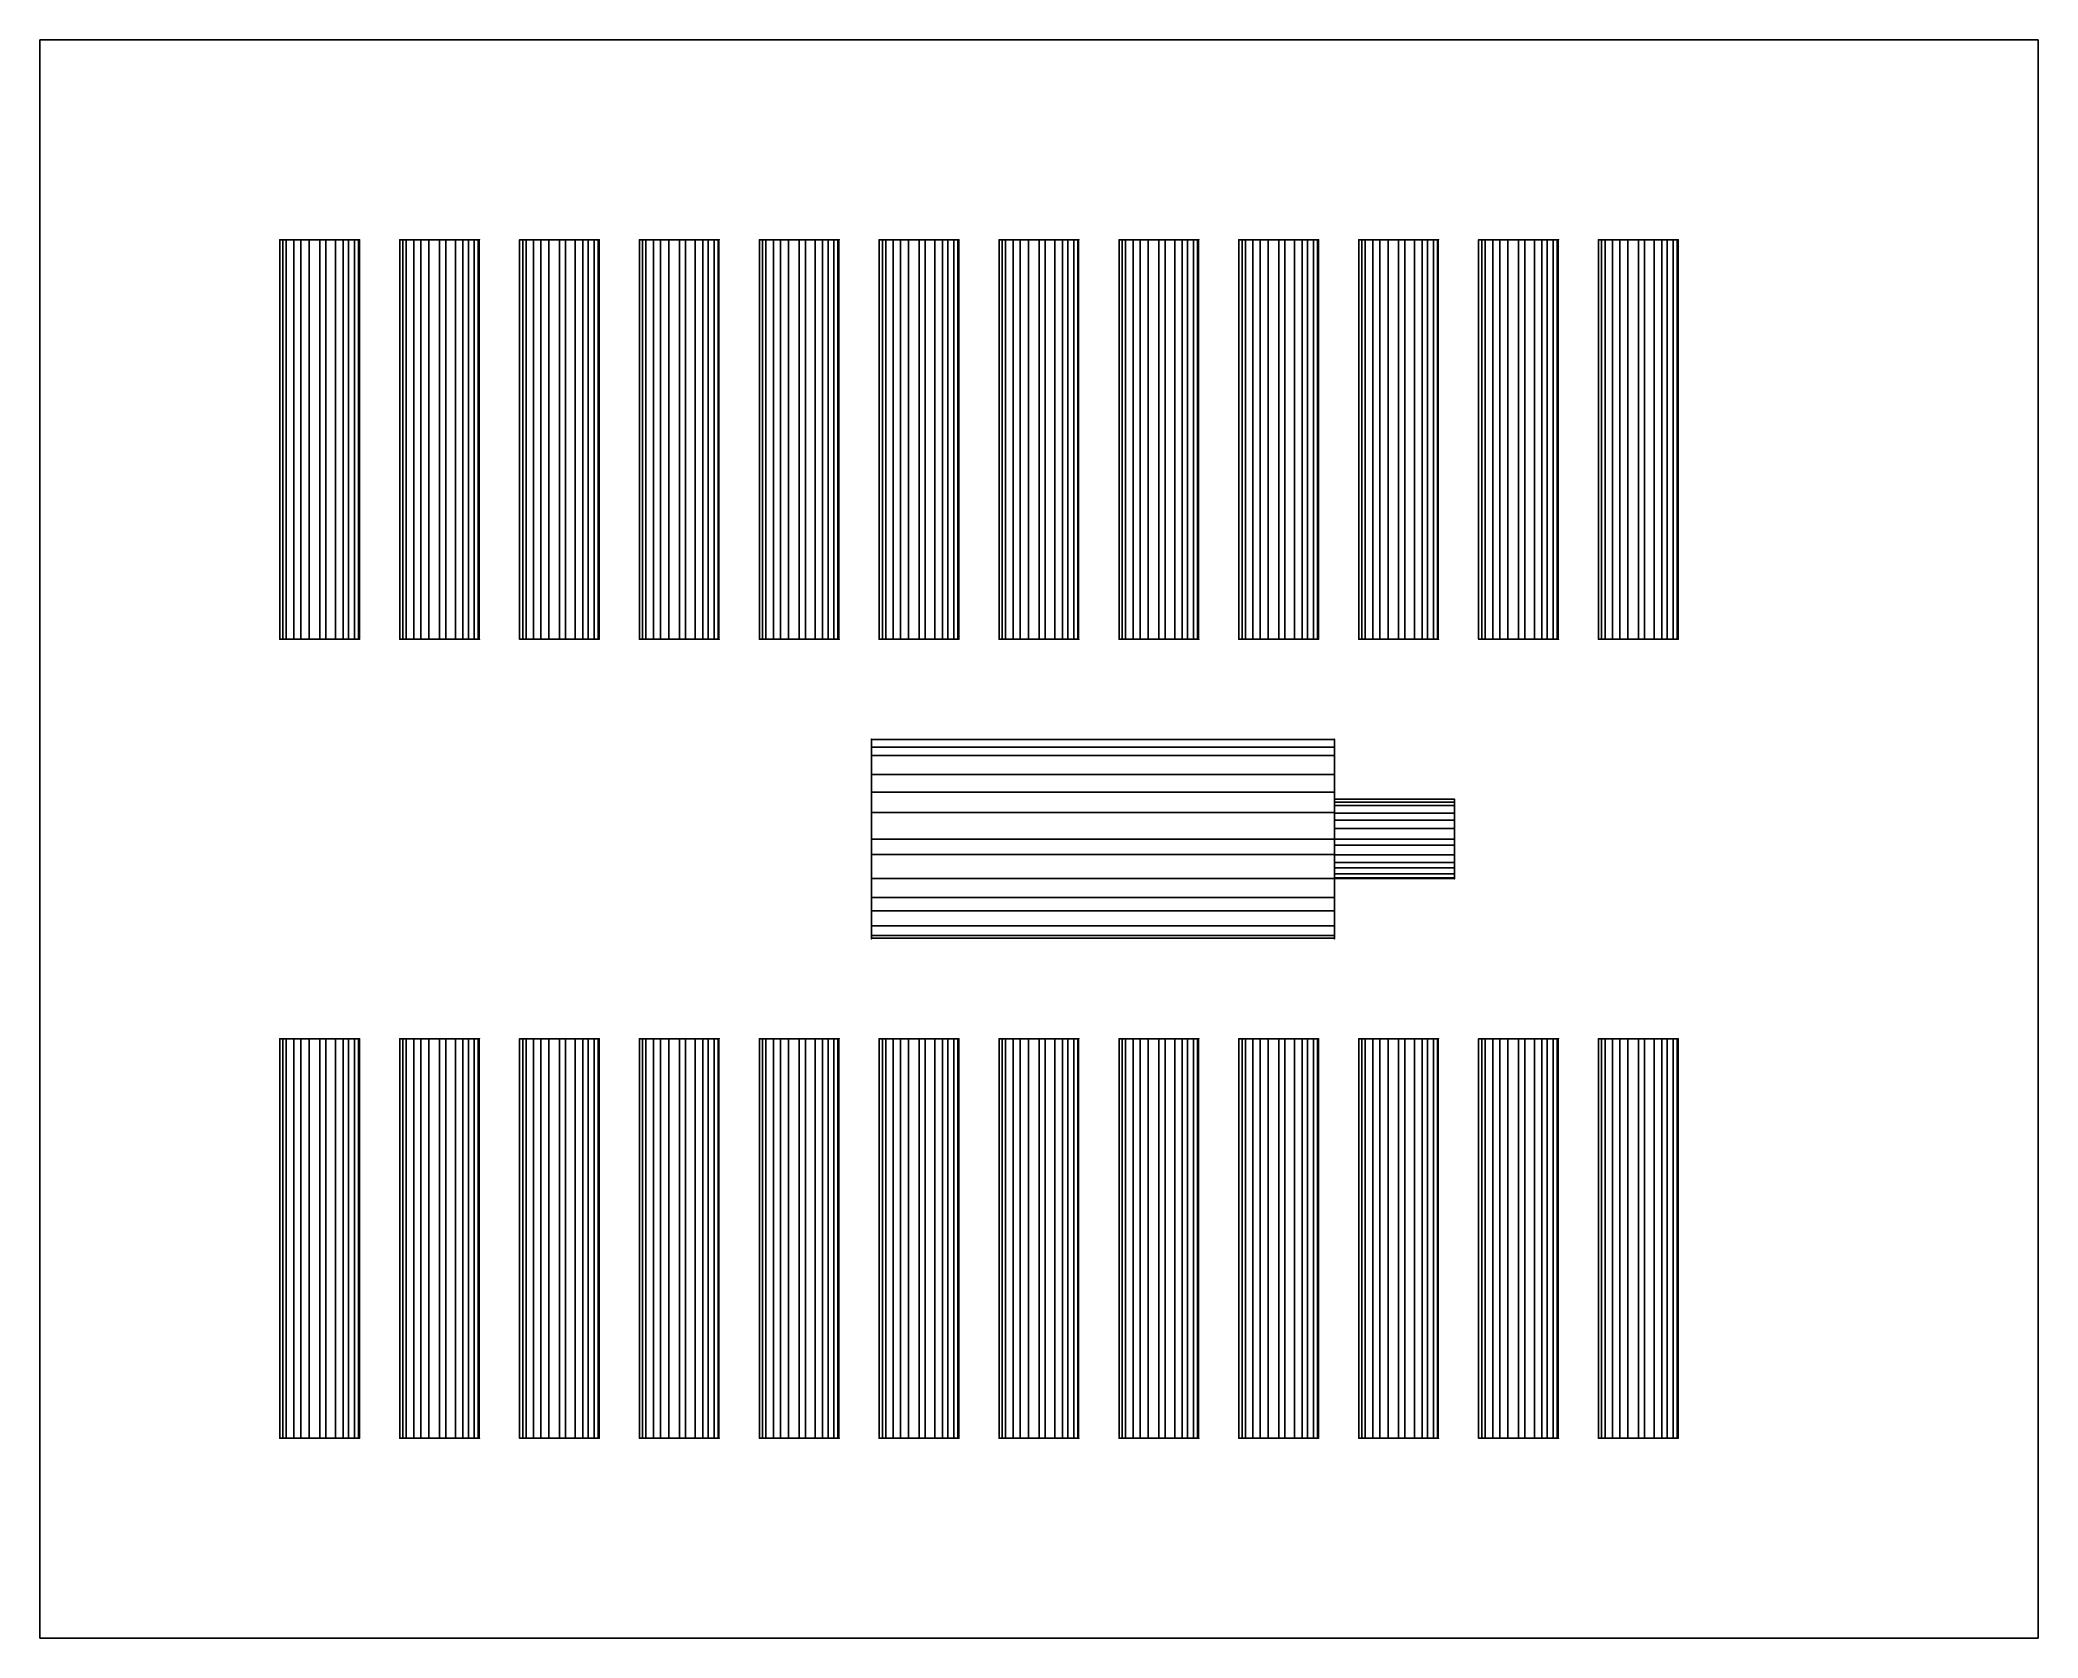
# Model space of a CAD drawing. Header units: millimetres. Extents: x 0 to 25, y -20 to 0.
import ezdxf

# ---------------------------------------------------------------- set-up
doc = ezdxf.new("R2010")
doc.units = ezdxf.units.MM

msp = doc.modelspace()

# ---------------------------------------------------------------- linework, layer by layer
at = {"extrusion": (0, 1, -2e-16)}
for centre in [(-3.5, 0.5, -2.5), (-5, 0.5, -2.5), (-6.5, 0.5, -2.5), (-8, 0.5, -2.5), (-9.5, 0.5, -2.5), (-11, 0.5, -2.5), (-12.5, 0.5, -2.5), (-14, 0.5, -2.5), (-15.5, 0.5, -2.5), (-17, 0.5, -2.5), (-18.5, 0.5, -2.5), (-20, 0.5, -2.5), (-3.5, 0.5, -7.5), (-5, 0.5, -7.5), (-6.5, 0.5, -7.5), (-8, 0.5, -7.5), (-9.5, 0.5, -7.5), (-11, 0.5, -7.5), (-12.5, 0.5, -7.5), (-14, 0.5, -7.5), (-15.5, 0.5, -7.5), (-17, 0.5, -7.5), (-18.5, 0.5, -7.5), (-20, 0.5, -7.5)]:
    msp.add_circle(centre, 0.5, dxfattribs=at)
at = {"extrusion": (-1, 2e-16, -2e-16)}
for centre, radius in [((10, 1.25, -10.403), 1.25), ((10, 1.25, -16.197), 1.25), ((10, 1.25, -16.197), 0.5), ((10, 1.25, -17.697), 0.5)]:
    msp.add_circle(centre, radius, dxfattribs=at)
at = {"extrusion": (0, -1, -2e-16)}
for centre in [(3.5, 0.5, 12.5), (5, 0.5, 12.5), (6.5, 0.5, 12.5), (8, 0.5, 12.5), (9.5, 0.5, 12.5), (11, 0.5, 12.5), (12.5, 0.5, 12.5), (14, 0.5, 12.5), (15.5, 0.5, 12.5), (17, 0.5, 12.5), (18.5, 0.5, 12.5), (20, 0.5, 12.5), (3.5, 0.5, 17.5), (5, 0.5, 17.5), (6.5, 0.5, 17.5), (8, 0.5, 17.5), (9.5, 0.5, 17.5), (11, 0.5, 17.5), (12.5, 0.5, 17.5), (14, 0.5, 17.5), (15.5, 0.5, 17.5), (17, 0.5, 17.5), (18.5, 0.5, 17.5), (20, 0.5, 17.5)]:
    msp.add_circle(centre, 0.5, dxfattribs=at)
for points in [[(25, -20), (25, 0), (0, 0), (0, -20)], [(3.379, -2.5, 0.985), (3.015, -2.5, 0.621), (3, -2.5, 0.5), (3.5, -2.5, 1)], [(3.015, -2.5, 0.621), (3, -2.5, 0.5), (3.5, -2.5, 1), (3.379, -2.5, 0.985)], [(3.194, -2.5, 0.896), (3.104, -2.5, 0.806), (3.015, -2.5, 0.621), (3.379, -2.5, 0.985)], [(3.379, -2.5, 0.015), (3.015, -2.5, 0.379), (3.104, -2.5, 0.194), (3.194, -2.5, 0.104)], [(3.985, -2.5, 0.621), (3.621, -2.5, 0.985), (3.5, -2.5, 1), (4, -2.5, 0.5)], [(3.621, -2.5, 0.985), (3.5, -2.5, 1), (4, -2.5, 0.5), (3.985, -2.5, 0.621)], [(3.985, -2.5, 0.379), (3.621, -2.5, 0.015), (3.806, -2.5, 0.104), (3.896, -2.5, 0.194)], [(3.896, -2.5, 0.806), (3.806, -2.5, 0.896), (3.621, -2.5, 0.985), (3.985, -2.5, 0.621)], [(4.879, -2.5, 0.985), (4.515, -2.5, 0.621), (4.5, -2.5, 0.5), (5, -2.5, 1)], [(4.515, -2.5, 0.621), (4.5, -2.5, 0.5), (5, -2.5, 1), (4.879, -2.5, 0.985)], [(4.694, -2.5, 0.896), (4.604, -2.5, 0.806), (4.515, -2.5, 0.621), (4.879, -2.5, 0.985)], [(4.879, -2.5, 0.015), (4.515, -2.5, 0.379), (4.604, -2.5, 0.194), (4.694, -2.5, 0.104)], [(5.485, -2.5, 0.621), (5.121, -2.5, 0.985), (5, -2.5, 1), (5.5, -2.5, 0.5)], [(5.121, -2.5, 0.985), (5, -2.5, 1), (5.5, -2.5, 0.5), (5.485, -2.5, 0.621)], [(5.485, -2.5, 0.379), (5.121, -2.5, 0.015), (5.306, -2.5, 0.104), (5.396, -2.5, 0.194)], [(5.396, -2.5, 0.806), (5.306, -2.5, 0.896), (5.121, -2.5, 0.985), (5.485, -2.5, 0.621)], [(6.379, -2.5, 0.985), (6.015, -2.5, 0.621), (6, -2.5, 0.5), (6.5, -2.5, 1)], [(6.015, -2.5, 0.621), (6, -2.5, 0.5), (6.5, -2.5, 1), (6.379, -2.5, 0.985)], [(6.194, -2.5, 0.896), (6.104, -2.5, 0.806), (6.015, -2.5, 0.621), (6.379, -2.5, 0.985)], [(6.379, -2.5, 0.015), (6.015, -2.5, 0.379), (6.104, -2.5, 0.194), (6.194, -2.5, 0.104)], [(6.985, -2.5, 0.621), (6.621, -2.5, 0.985), (6.5, -2.5, 1), (7, -2.5, 0.5)], [(6.621, -2.5, 0.985), (6.5, -2.5, 1), (7, -2.5, 0.5), (6.985, -2.5, 0.621)], [(6.985, -2.5, 0.379), (6.621, -2.5, 0.015), (6.806, -2.5, 0.104), (6.896, -2.5, 0.194)], [(6.896, -2.5, 0.806), (6.806, -2.5, 0.896), (6.621, -2.5, 0.985), (6.985, -2.5, 0.621)], [(7.879, -2.5, 0.985), (7.515, -2.5, 0.621), (7.5, -2.5, 0.5), (8, -2.5, 1)], [(7.515, -2.5, 0.621), (7.5, -2.5, 0.5), (8, -2.5, 1), (7.879, -2.5, 0.985)], [(7.694, -2.5, 0.896), (7.604, -2.5, 0.806), (7.515, -2.5, 0.621), (7.879, -2.5, 0.985)], [(7.879, -2.5, 0.015), (7.515, -2.5, 0.379), (7.604, -2.5, 0.194), (7.694, -2.5, 0.104)], [(8.485, -2.5, 0.621), (8.121, -2.5, 0.985), (8, -2.5, 1), (8.5, -2.5, 0.5)], [(8.121, -2.5, 0.985), (8, -2.5, 1), (8.5, -2.5, 0.5), (8.485, -2.5, 0.621)], [(8.485, -2.5, 0.379), (8.121, -2.5, 0.015), (8.306, -2.5, 0.104), (8.396, -2.5, 0.194)], [(8.396, -2.5, 0.806), (8.306, -2.5, 0.896), (8.121, -2.5, 0.985), (8.485, -2.5, 0.621)], [(9.379, -2.5, 0.985), (9.015, -2.5, 0.621), (9, -2.5, 0.5), (9.5, -2.5, 1)], [(9.015, -2.5, 0.621), (9, -2.5, 0.5), (9.5, -2.5, 1), (9.379, -2.5, 0.985)], [(9.194, -2.5, 0.896), (9.104, -2.5, 0.806), (9.015, -2.5, 0.621), (9.379, -2.5, 0.985)], [(9.379, -2.5, 0.015), (9.015, -2.5, 0.379), (9.104, -2.5, 0.194), (9.194, -2.5, 0.104)], [(9.985, -2.5, 0.621), (9.621, -2.5, 0.985), (9.5, -2.5, 1), (10, -2.5, 0.5)], [(9.621, -2.5, 0.985), (9.5, -2.5, 1), (10, -2.5, 0.5), (9.985, -2.5, 0.621)], [(9.985, -2.5, 0.379), (9.621, -2.5, 0.015), (9.806, -2.5, 0.104), (9.896, -2.5, 0.194)], [(9.896, -2.5, 0.806), (9.806, -2.5, 0.896), (9.621, -2.5, 0.985), (9.985, -2.5, 0.621)], [(10.879, -2.5, 0.985), (10.515, -2.5, 0.621), (10.5, -2.5, 0.5), (11, -2.5, 1)], [(10.515, -2.5, 0.621), (10.5, -2.5, 0.5), (11, -2.5, 1), (10.879, -2.5, 0.985)], [(10.694, -2.5, 0.896), (10.604, -2.5, 0.806), (10.515, -2.5, 0.621), (10.879, -2.5, 0.985)], [(10.879, -2.5, 0.015), (10.515, -2.5, 0.379), (10.604, -2.5, 0.194), (10.694, -2.5, 0.104)], [(11.485, -2.5, 0.621), (11.121, -2.5, 0.985), (11, -2.5, 1), (11.5, -2.5, 0.5)], [(11.121, -2.5, 0.985), (11, -2.5, 1), (11.5, -2.5, 0.5), (11.485, -2.5, 0.621)], [(11.485, -2.5, 0.379), (11.121, -2.5, 0.015), (11.306, -2.5, 0.104), (11.396, -2.5, 0.194)], [(11.396, -2.5, 0.806), (11.306, -2.5, 0.896), (11.121, -2.5, 0.985), (11.485, -2.5, 0.621)], [(12.379, -2.5, 0.985), (12.015, -2.5, 0.621), (12, -2.5, 0.5), (12.5, -2.5, 1)], [(12.015, -2.5, 0.621), (12, -2.5, 0.5), (12.5, -2.5, 1), (12.379, -2.5, 0.985)], [(12.194, -2.5, 0.896), (12.104, -2.5, 0.806), (12.015, -2.5, 0.621), (12.379, -2.5, 0.985)], [(12.379, -2.5, 0.015), (12.015, -2.5, 0.379), (12.104, -2.5, 0.194), (12.194, -2.5, 0.104)], [(12.985, -2.5, 0.621), (12.621, -2.5, 0.985), (12.5, -2.5, 1), (13, -2.5, 0.5)], [(12.621, -2.5, 0.985), (12.5, -2.5, 1), (13, -2.5, 0.5), (12.985, -2.5, 0.621)], [(12.985, -2.5, 0.379), (12.621, -2.5, 0.015), (12.806, -2.5, 0.104), (12.896, -2.5, 0.194)], [(12.896, -2.5, 0.806), (12.806, -2.5, 0.896), (12.621, -2.5, 0.985), (12.985, -2.5, 0.621)], [(13.879, -2.5, 0.985), (13.515, -2.5, 0.621), (13.5, -2.5, 0.5), (14, -2.5, 1)], [(13.515, -2.5, 0.621), (13.5, -2.5, 0.5), (14, -2.5, 1), (13.879, -2.5, 0.985)], [(13.694, -2.5, 0.896), (13.604, -2.5, 0.806), (13.515, -2.5, 0.621), (13.879, -2.5, 0.985)], [(13.879, -2.5, 0.015), (13.515, -2.5, 0.379), (13.604, -2.5, 0.194), (13.694, -2.5, 0.104)], [(14.485, -2.5, 0.621), (14.121, -2.5, 0.985), (14, -2.5, 1), (14.5, -2.5, 0.5)], [(14.121, -2.5, 0.985), (14, -2.5, 1), (14.5, -2.5, 0.5), (14.485, -2.5, 0.621)], [(14.485, -2.5, 0.379), (14.121, -2.5, 0.015), (14.306, -2.5, 0.104), (14.396, -2.5, 0.194)], [(14.396, -2.5, 0.806), (14.306, -2.5, 0.896), (14.121, -2.5, 0.985), (14.485, -2.5, 0.621)], [(15.379, -2.5, 0.985), (15.015, -2.5, 0.621), (15, -2.5, 0.5), (15.5, -2.5, 1)], [(15.015, -2.5, 0.621), (15, -2.5, 0.5), (15.5, -2.5, 1), (15.379, -2.5, 0.985)], [(15.194, -2.5, 0.896), (15.104, -2.5, 0.806), (15.015, -2.5, 0.621), (15.379, -2.5, 0.985)], [(15.379, -2.5, 0.015), (15.015, -2.5, 0.379), (15.104, -2.5, 0.194), (15.194, -2.5, 0.104)], [(15.985, -2.5, 0.621), (15.621, -2.5, 0.985), (15.5, -2.5, 1), (16, -2.5, 0.5)], [(15.621, -2.5, 0.985), (15.5, -2.5, 1), (16, -2.5, 0.5), (15.985, -2.5, 0.621)], [(15.985, -2.5, 0.379), (15.621, -2.5, 0.015), (15.806, -2.5, 0.104), (15.896, -2.5, 0.194)], [(15.896, -2.5, 0.806), (15.806, -2.5, 0.896), (15.621, -2.5, 0.985), (15.985, -2.5, 0.621)], [(16.879, -2.5, 0.985), (16.515, -2.5, 0.621), (16.5, -2.5, 0.5), (17, -2.5, 1)], [(16.515, -2.5, 0.621), (16.5, -2.5, 0.5), (17, -2.5, 1), (16.879, -2.5, 0.985)], [(16.694, -2.5, 0.896), (16.604, -2.5, 0.806), (16.515, -2.5, 0.621), (16.879, -2.5, 0.985)], [(16.879, -2.5, 0.015), (16.515, -2.5, 0.379), (16.604, -2.5, 0.194), (16.694, -2.5, 0.104)], [(17.485, -2.5, 0.621), (17.121, -2.5, 0.985), (17, -2.5, 1), (17.5, -2.5, 0.5)], [(17.121, -2.5, 0.985), (17, -2.5, 1), (17.5, -2.5, 0.5), (17.485, -2.5, 0.621)], [(17.485, -2.5, 0.379), (17.121, -2.5, 0.015), (17.306, -2.5, 0.104), (17.396, -2.5, 0.194)], [(17.396, -2.5, 0.806), (17.306, -2.5, 0.896), (17.121, -2.5, 0.985), (17.485, -2.5, 0.621)], [(18.379, -2.5, 0.985), (18.015, -2.5, 0.621), (18, -2.5, 0.5), (18.5, -2.5, 1)], [(18.015, -2.5, 0.621), (18, -2.5, 0.5), (18.5, -2.5, 1), (18.379, -2.5, 0.985)], [(18.194, -2.5, 0.896), (18.104, -2.5, 0.806), (18.015, -2.5, 0.621), (18.379, -2.5, 0.985)], [(18.379, -2.5, 0.015), (18.015, -2.5, 0.379), (18.104, -2.5, 0.194), (18.194, -2.5, 0.104)], [(18.985, -2.5, 0.621), (18.621, -2.5, 0.985), (18.5, -2.5, 1), (19, -2.5, 0.5)], [(18.621, -2.5, 0.985), (18.5, -2.5, 1), (19, -2.5, 0.5), (18.985, -2.5, 0.621)], [(18.985, -2.5, 0.379), (18.621, -2.5, 0.015), (18.806, -2.5, 0.104), (18.896, -2.5, 0.194)], [(18.896, -2.5, 0.806), (18.806, -2.5, 0.896), (18.621, -2.5, 0.985), (18.985, -2.5, 0.621)], [(19.879, -2.5, 0.985), (19.515, -2.5, 0.621), (19.5, -2.5, 0.5), (20, -2.5, 1)], [(19.515, -2.5, 0.621), (19.5, -2.5, 0.5), (20, -2.5, 1), (19.879, -2.5, 0.985)], [(19.694, -2.5, 0.896), (19.604, -2.5, 0.806), (19.515, -2.5, 0.621), (19.879, -2.5, 0.985)], [(19.879, -2.5, 0.015), (19.515, -2.5, 0.379), (19.604, -2.5, 0.194), (19.694, -2.5, 0.104)], [(20.485, -2.5, 0.621), (20.121, -2.5, 0.985), (20, -2.5, 1), (20.5, -2.5, 0.5)], [(20.121, -2.5, 0.985), (20, -2.5, 1), (20.5, -2.5, 0.5), (20.485, -2.5, 0.621)], [(20.485, -2.5, 0.379), (20.121, -2.5, 0.015), (20.306, -2.5, 0.104), (20.396, -2.5, 0.194)], [(20.396, -2.5, 0.806), (20.306, -2.5, 0.896), (20.121, -2.5, 0.985), (20.485, -2.5, 0.621)], [(4, -2.5, 0.5), (3.5, -2.5), (3, -2.5, 0.5), (3.5, -2.5, 1)], [(3.5, -2.5), (3, -2.5, 0.5), (3.015, -2.5, 0.379), (3.379, -2.5, 0.015)], [(3.379, -2.5, 0.015), (3.5, -2.5), (3, -2.5, 0.5), (3.015, -2.5, 0.379)], [(3.04, -7.5, 0.304), (3.001, -7.5, 0.537), (3.001, -2.5, 0.537), (3.04, -2.5, 0.304)], [(3.001, -7.5, 0.537), (3.082, -7.5, 0.774), (3.082, -2.5, 0.774), (3.001, -2.5, 0.537)], [(3.177, -7.5, 0.119), (3.04, -7.5, 0.304), (3.04, -2.5, 0.304), (3.177, -2.5, 0.119)], [(3.082, -7.5, 0.774), (3.266, -7.5, 0.942), (3.266, -2.5, 0.942), (3.082, -2.5, 0.774)], [(3.367, -7.5, 0.018), (3.177, -7.5, 0.119), (3.177, -2.5, 0.119), (3.367, -2.5, 0.018)], [(3.266, -7.5, 0.942), (3.5, -7.5, 1), (3.5, -2.5, 1), (3.266, -2.5, 0.942)], [(3.577, -7.5, 0.006), (3.367, -7.5, 0.018), (3.367, -2.5, 0.018), (3.577, -2.5, 0.006)], [(3.5, -2.5, 1), (3.5, -7.5, 1), (3.698, -7.5, 0.959), (3.698, -2.5, 0.959)], [(4, -2.5, 0.5), (3.5, -2.5), (3.621, -2.5, 0.015), (3.985, -2.5, 0.379)], [(3.985, -2.5, 0.379), (4, -2.5, 0.5), (3.5, -2.5), (3.621, -2.5, 0.015)], [(3.793, -7.5, 0.095), (3.577, -7.5, 0.006), (3.577, -2.5, 0.006), (3.793, -2.5, 0.095)], [(3.698, -2.5, 0.959), (3.698, -7.5, 0.959), (3.86, -7.5, 0.847), (3.86, -2.5, 0.847)], [(3.934, -7.5, 0.252), (3.793, -7.5, 0.095), (3.793, -2.5, 0.095), (3.934, -2.5, 0.252)], [(3.86, -7.5, 0.847), (3.984, -7.5, 0.627), (3.984, -2.5, 0.627), (3.86, -2.5, 0.847)], [(3.996, -7.5, 0.441), (3.934, -7.5, 0.252), (3.934, -2.5, 0.252), (3.996, -2.5, 0.441)], [(3.984, -7.5, 0.627), (3.996, -7.5, 0.441), (3.996, -2.5, 0.441), (3.984, -2.5, 0.627)], [(5.5, -2.5, 0.5), (5, -2.5), (4.5, -2.5, 0.5), (5, -2.5, 1)], [(5, -2.5), (4.5, -2.5, 0.5), (4.515, -2.5, 0.379), (4.879, -2.5, 0.015)], [(4.879, -2.5, 0.015), (5, -2.5), (4.5, -2.5, 0.5), (4.515, -2.5, 0.379)], [(4.54, -7.5, 0.304), (4.501, -7.5, 0.537), (4.501, -2.5, 0.537), (4.54, -2.5, 0.304)], [(4.501, -7.5, 0.537), (4.582, -7.5, 0.774), (4.582, -2.5, 0.774), (4.501, -2.5, 0.537)], [(4.677, -7.5, 0.119), (4.54, -7.5, 0.304), (4.54, -2.5, 0.304), (4.677, -2.5, 0.119)], [(4.582, -7.5, 0.774), (4.766, -7.5, 0.942), (4.766, -2.5, 0.942), (4.582, -2.5, 0.774)], [(4.867, -7.5, 0.018), (4.677, -7.5, 0.119), (4.677, -2.5, 0.119), (4.867, -2.5, 0.018)], [(4.766, -7.5, 0.942), (5, -7.5, 1), (5, -2.5, 1), (4.766, -2.5, 0.942)], [(5.077, -7.5, 0.006), (4.867, -7.5, 0.018), (4.867, -2.5, 0.018), (5.077, -2.5, 0.006)], [(5, -2.5, 1), (5, -7.5, 1), (5.198, -7.5, 0.959), (5.198, -2.5, 0.959)], [(5.5, -2.5, 0.5), (5, -2.5), (5.121, -2.5, 0.015), (5.485, -2.5, 0.379)], [(5.485, -2.5, 0.379), (5.5, -2.5, 0.5), (5, -2.5), (5.121, -2.5, 0.015)], [(5.293, -7.5, 0.095), (5.077, -7.5, 0.006), (5.077, -2.5, 0.006), (5.293, -2.5, 0.095)], [(5.198, -2.5, 0.959), (5.198, -7.5, 0.959), (5.36, -7.5, 0.847), (5.36, -2.5, 0.847)], [(5.434, -7.5, 0.252), (5.293, -7.5, 0.095), (5.293, -2.5, 0.095), (5.434, -2.5, 0.252)], [(5.36, -7.5, 0.847), (5.484, -7.5, 0.627), (5.484, -2.5, 0.627), (5.36, -2.5, 0.847)], [(5.496, -7.5, 0.441), (5.434, -7.5, 0.252), (5.434, -2.5, 0.252), (5.496, -2.5, 0.441)], [(5.484, -7.5, 0.627), (5.496, -7.5, 0.441), (5.496, -2.5, 0.441), (5.484, -2.5, 0.627)], [(7, -2.5, 0.5), (6.5, -2.5), (6, -2.5, 0.5), (6.5, -2.5, 1)], [(6.5, -2.5), (6, -2.5, 0.5), (6.015, -2.5, 0.379), (6.379, -2.5, 0.015)], [(6.379, -2.5, 0.015), (6.5, -2.5), (6, -2.5, 0.5), (6.015, -2.5, 0.379)], [(6.04, -7.5, 0.304), (6.001, -7.5, 0.537), (6.001, -2.5, 0.537), (6.04, -2.5, 0.304)], [(6.001, -7.5, 0.537), (6.082, -7.5, 0.774), (6.082, -2.5, 0.774), (6.001, -2.5, 0.537)], [(6.177, -7.5, 0.119), (6.04, -7.5, 0.304), (6.04, -2.5, 0.304), (6.177, -2.5, 0.119)], [(6.082, -7.5, 0.774), (6.266, -7.5, 0.942), (6.266, -2.5, 0.942), (6.082, -2.5, 0.774)], [(6.367, -7.5, 0.018), (6.177, -7.5, 0.119), (6.177, -2.5, 0.119), (6.367, -2.5, 0.018)], [(6.266, -7.5, 0.942), (6.5, -7.5, 1), (6.5, -2.5, 1), (6.266, -2.5, 0.942)], [(6.577, -7.5, 0.006), (6.367, -7.5, 0.018), (6.367, -2.5, 0.018), (6.577, -2.5, 0.006)], [(6.5, -2.5, 1), (6.5, -7.5, 1), (6.698, -7.5, 0.959), (6.698, -2.5, 0.959)], [(7, -2.5, 0.5), (6.5, -2.5), (6.621, -2.5, 0.015), (6.985, -2.5, 0.379)], [(6.985, -2.5, 0.379), (7, -2.5, 0.5), (6.5, -2.5), (6.621, -2.5, 0.015)], [(6.793, -7.5, 0.095), (6.577, -7.5, 0.006), (6.577, -2.5, 0.006), (6.793, -2.5, 0.095)], [(6.698, -2.5, 0.959), (6.698, -7.5, 0.959), (6.86, -7.5, 0.847), (6.86, -2.5, 0.847)], [(6.934, -7.5, 0.252), (6.793, -7.5, 0.095), (6.793, -2.5, 0.095), (6.934, -2.5, 0.252)], [(6.86, -7.5, 0.847), (6.984, -7.5, 0.627), (6.984, -2.5, 0.627), (6.86, -2.5, 0.847)], [(6.996, -7.5, 0.441), (6.934, -7.5, 0.252), (6.934, -2.5, 0.252), (6.996, -2.5, 0.441)], [(6.984, -7.5, 0.627), (6.996, -7.5, 0.441), (6.996, -2.5, 0.441), (6.984, -2.5, 0.627)], [(8.5, -2.5, 0.5), (8, -2.5), (7.5, -2.5, 0.5), (8, -2.5, 1)], [(8, -2.5), (7.5, -2.5, 0.5), (7.515, -2.5, 0.379), (7.879, -2.5, 0.015)], [(7.879, -2.5, 0.015), (8, -2.5), (7.5, -2.5, 0.5), (7.515, -2.5, 0.379)], [(7.54, -7.5, 0.304), (7.501, -7.5, 0.537), (7.501, -2.5, 0.537), (7.54, -2.5, 0.304)], [(7.501, -7.5, 0.537), (7.582, -7.5, 0.774), (7.582, -2.5, 0.774), (7.501, -2.5, 0.537)], [(7.677, -7.5, 0.119), (7.54, -7.5, 0.304), (7.54, -2.5, 0.304), (7.677, -2.5, 0.119)], [(7.582, -7.5, 0.774), (7.766, -7.5, 0.942), (7.766, -2.5, 0.942), (7.582, -2.5, 0.774)], [(7.867, -7.5, 0.018), (7.677, -7.5, 0.119), (7.677, -2.5, 0.119), (7.867, -2.5, 0.018)], [(7.766, -7.5, 0.942), (8, -7.5, 1), (8, -2.5, 1), (7.766, -2.5, 0.942)], [(8.077, -7.5, 0.006), (7.867, -7.5, 0.018), (7.867, -2.5, 0.018), (8.077, -2.5, 0.006)], [(8, -2.5, 1), (8, -7.5, 1), (8.198, -7.5, 0.959), (8.198, -2.5, 0.959)], [(8.5, -2.5, 0.5), (8, -2.5), (8.121, -2.5, 0.015), (8.485, -2.5, 0.379)], [(8.485, -2.5, 0.379), (8.5, -2.5, 0.5), (8, -2.5), (8.121, -2.5, 0.015)], [(8.293, -7.5, 0.095), (8.077, -7.5, 0.006), (8.077, -2.5, 0.006), (8.293, -2.5, 0.095)], [(8.198, -2.5, 0.959), (8.198, -7.5, 0.959), (8.36, -7.5, 0.847), (8.36, -2.5, 0.847)], [(8.434, -7.5, 0.252), (8.293, -7.5, 0.095), (8.293, -2.5, 0.095), (8.434, -2.5, 0.252)], [(8.36, -7.5, 0.847), (8.484, -7.5, 0.627), (8.484, -2.5, 0.627), (8.36, -2.5, 0.847)], [(8.496, -7.5, 0.441), (8.434, -7.5, 0.252), (8.434, -2.5, 0.252), (8.496, -2.5, 0.441)], [(8.484, -7.5, 0.627), (8.496, -7.5, 0.441), (8.496, -2.5, 0.441), (8.484, -2.5, 0.627)], [(10, -2.5, 0.5), (9.5, -2.5), (9, -2.5, 0.5), (9.5, -2.5, 1)], [(9.5, -2.5), (9, -2.5, 0.5), (9.015, -2.5, 0.379), (9.379, -2.5, 0.015)], [(9.379, -2.5, 0.015), (9.5, -2.5), (9, -2.5, 0.5), (9.015, -2.5, 0.379)], [(9.04, -7.5, 0.304), (9.001, -7.5, 0.537), (9.001, -2.5, 0.537), (9.04, -2.5, 0.304)], [(9.001, -7.5, 0.537), (9.082, -7.5, 0.774), (9.082, -2.5, 0.774), (9.001, -2.5, 0.537)], [(9.177, -7.5, 0.119), (9.04, -7.5, 0.304), (9.04, -2.5, 0.304), (9.177, -2.5, 0.119)], [(9.082, -7.5, 0.774), (9.266, -7.5, 0.942), (9.266, -2.5, 0.942), (9.082, -2.5, 0.774)], [(9.367, -7.5, 0.018), (9.177, -7.5, 0.119), (9.177, -2.5, 0.119), (9.367, -2.5, 0.018)], [(9.266, -7.5, 0.942), (9.5, -7.5, 1), (9.5, -2.5, 1), (9.266, -2.5, 0.942)], [(9.577, -7.5, 0.006), (9.367, -7.5, 0.018), (9.367, -2.5, 0.018), (9.577, -2.5, 0.006)], [(9.5, -2.5, 1), (9.5, -7.5, 1), (9.698, -7.5, 0.959), (9.698, -2.5, 0.959)], [(10, -2.5, 0.5), (9.5, -2.5), (9.621, -2.5, 0.015), (9.985, -2.5, 0.379)], [(9.985, -2.5, 0.379), (10, -2.5, 0.5), (9.5, -2.5), (9.621, -2.5, 0.015)], [(9.793, -7.5, 0.095), (9.577, -7.5, 0.006), (9.577, -2.5, 0.006), (9.793, -2.5, 0.095)], [(9.698, -2.5, 0.959), (9.698, -7.5, 0.959), (9.86, -7.5, 0.847), (9.86, -2.5, 0.847)], [(9.934, -7.5, 0.252), (9.793, -7.5, 0.095), (9.793, -2.5, 0.095), (9.934, -2.5, 0.252)], [(9.86, -7.5, 0.847), (9.984, -7.5, 0.627), (9.984, -2.5, 0.627), (9.86, -2.5, 0.847)], [(9.996, -7.5, 0.441), (9.934, -7.5, 0.252), (9.934, -2.5, 0.252), (9.996, -2.5, 0.441)], [(9.984, -7.5, 0.627), (9.996, -7.5, 0.441), (9.996, -2.5, 0.441), (9.984, -2.5, 0.627)], [(11.5, -2.5, 0.5), (11, -2.5), (10.5, -2.5, 0.5), (11, -2.5, 1)], [(11, -2.5), (10.5, -2.5, 0.5), (10.515, -2.5, 0.379), (10.879, -2.5, 0.015)], [(10.879, -2.5, 0.015), (11, -2.5), (10.5, -2.5, 0.5), (10.515, -2.5, 0.379)], [(10.54, -7.5, 0.304), (10.501, -7.5, 0.537), (10.501, -2.5, 0.537), (10.54, -2.5, 0.304)], [(10.501, -7.5, 0.537), (10.582, -7.5, 0.774), (10.582, -2.5, 0.774), (10.501, -2.5, 0.537)], [(10.677, -7.5, 0.119), (10.54, -7.5, 0.304), (10.54, -2.5, 0.304), (10.677, -2.5, 0.119)], [(10.582, -7.5, 0.774), (10.766, -7.5, 0.942), (10.766, -2.5, 0.942), (10.582, -2.5, 0.774)], [(10.867, -7.5, 0.018), (10.677, -7.5, 0.119), (10.677, -2.5, 0.119), (10.867, -2.5, 0.018)], [(10.766, -7.5, 0.942), (11, -7.5, 1), (11, -2.5, 1), (10.766, -2.5, 0.942)], [(11.077, -7.5, 0.006), (10.867, -7.5, 0.018), (10.867, -2.5, 0.018), (11.077, -2.5, 0.006)], [(11, -2.5, 1), (11, -7.5, 1), (11.198, -7.5, 0.959), (11.198, -2.5, 0.959)], [(11.5, -2.5, 0.5), (11, -2.5), (11.121, -2.5, 0.015), (11.485, -2.5, 0.379)], [(11.485, -2.5, 0.379), (11.5, -2.5, 0.5), (11, -2.5), (11.121, -2.5, 0.015)], [(11.293, -7.5, 0.095), (11.077, -7.5, 0.006), (11.077, -2.5, 0.006), (11.293, -2.5, 0.095)], [(11.198, -2.5, 0.959), (11.198, -7.5, 0.959), (11.36, -7.5, 0.847), (11.36, -2.5, 0.847)], [(11.434, -7.5, 0.252), (11.293, -7.5, 0.095), (11.293, -2.5, 0.095), (11.434, -2.5, 0.252)], [(11.36, -7.5, 0.847), (11.484, -7.5, 0.627), (11.484, -2.5, 0.627), (11.36, -2.5, 0.847)], [(11.496, -7.5, 0.441), (11.434, -7.5, 0.252), (11.434, -2.5, 0.252), (11.496, -2.5, 0.441)], [(11.484, -7.5, 0.627), (11.496, -7.5, 0.441), (11.496, -2.5, 0.441), (11.484, -2.5, 0.627)], [(13, -2.5, 0.5), (12.5, -2.5), (12, -2.5, 0.5), (12.5, -2.5, 1)], [(12.5, -2.5), (12, -2.5, 0.5), (12.015, -2.5, 0.379), (12.379, -2.5, 0.015)], [(12.379, -2.5, 0.015), (12.5, -2.5), (12, -2.5, 0.5), (12.015, -2.5, 0.379)], [(12.04, -7.5, 0.304), (12.001, -7.5, 0.537), (12.001, -2.5, 0.537), (12.04, -2.5, 0.304)], [(12.001, -7.5, 0.537), (12.082, -7.5, 0.774), (12.082, -2.5, 0.774), (12.001, -2.5, 0.537)], [(12.177, -7.5, 0.119), (12.04, -7.5, 0.304), (12.04, -2.5, 0.304), (12.177, -2.5, 0.119)], [(12.082, -7.5, 0.774), (12.266, -7.5, 0.942), (12.266, -2.5, 0.942), (12.082, -2.5, 0.774)], [(12.367, -7.5, 0.018), (12.177, -7.5, 0.119), (12.177, -2.5, 0.119), (12.367, -2.5, 0.018)], [(12.266, -7.5, 0.942), (12.5, -7.5, 1), (12.5, -2.5, 1), (12.266, -2.5, 0.942)], [(12.577, -7.5, 0.006), (12.367, -7.5, 0.018), (12.367, -2.5, 0.018), (12.577, -2.5, 0.006)], [(12.5, -2.5, 1), (12.5, -7.5, 1), (12.698, -7.5, 0.959), (12.698, -2.5, 0.959)], [(13, -2.5, 0.5), (12.5, -2.5), (12.621, -2.5, 0.015), (12.985, -2.5, 0.379)], [(12.985, -2.5, 0.379), (13, -2.5, 0.5), (12.5, -2.5), (12.621, -2.5, 0.015)], [(12.793, -7.5, 0.095), (12.577, -7.5, 0.006), (12.577, -2.5, 0.006), (12.793, -2.5, 0.095)], [(12.698, -2.5, 0.959), (12.698, -7.5, 0.959), (12.86, -7.5, 0.847), (12.86, -2.5, 0.847)], [(12.934, -7.5, 0.252), (12.793, -7.5, 0.095), (12.793, -2.5, 0.095), (12.934, -2.5, 0.252)], [(12.86, -7.5, 0.847), (12.984, -7.5, 0.627), (12.984, -2.5, 0.627), (12.86, -2.5, 0.847)], [(12.996, -7.5, 0.441), (12.934, -7.5, 0.252), (12.934, -2.5, 0.252), (12.996, -2.5, 0.441)], [(12.984, -7.5, 0.627), (12.996, -7.5, 0.441), (12.996, -2.5, 0.441), (12.984, -2.5, 0.627)], [(14.5, -2.5, 0.5), (14, -2.5), (13.5, -2.5, 0.5), (14, -2.5, 1)], [(14, -2.5), (13.5, -2.5, 0.5), (13.515, -2.5, 0.379), (13.879, -2.5, 0.015)], [(13.879, -2.5, 0.015), (14, -2.5), (13.5, -2.5, 0.5), (13.515, -2.5, 0.379)], [(13.54, -7.5, 0.304), (13.501, -7.5, 0.537), (13.501, -2.5, 0.537), (13.54, -2.5, 0.304)], [(13.501, -7.5, 0.537), (13.582, -7.5, 0.774), (13.582, -2.5, 0.774), (13.501, -2.5, 0.537)], [(13.677, -7.5, 0.119), (13.54, -7.5, 0.304), (13.54, -2.5, 0.304), (13.677, -2.5, 0.119)], [(13.582, -7.5, 0.774), (13.766, -7.5, 0.942), (13.766, -2.5, 0.942), (13.582, -2.5, 0.774)], [(13.867, -7.5, 0.018), (13.677, -7.5, 0.119), (13.677, -2.5, 0.119), (13.867, -2.5, 0.018)], [(13.766, -7.5, 0.942), (14, -7.5, 1), (14, -2.5, 1), (13.766, -2.5, 0.942)], [(14.077, -7.5, 0.006), (13.867, -7.5, 0.018), (13.867, -2.5, 0.018), (14.077, -2.5, 0.006)], [(14, -2.5, 1), (14, -7.5, 1), (14.198, -7.5, 0.959), (14.198, -2.5, 0.959)], [(14.5, -2.5, 0.5), (14, -2.5), (14.121, -2.5, 0.015), (14.485, -2.5, 0.379)], [(14.485, -2.5, 0.379), (14.5, -2.5, 0.5), (14, -2.5), (14.121, -2.5, 0.015)], [(14.293, -7.5, 0.095), (14.077, -7.5, 0.006), (14.077, -2.5, 0.006), (14.293, -2.5, 0.095)], [(14.198, -2.5, 0.959), (14.198, -7.5, 0.959), (14.36, -7.5, 0.847), (14.36, -2.5, 0.847)], [(14.434, -7.5, 0.252), (14.293, -7.5, 0.095), (14.293, -2.5, 0.095), (14.434, -2.5, 0.252)], [(14.36, -7.5, 0.847), (14.484, -7.5, 0.627), (14.484, -2.5, 0.627), (14.36, -2.5, 0.847)], [(14.496, -7.5, 0.441), (14.434, -7.5, 0.252), (14.434, -2.5, 0.252), (14.496, -2.5, 0.441)], [(14.484, -7.5, 0.627), (14.496, -7.5, 0.441), (14.496, -2.5, 0.441), (14.484, -2.5, 0.627)], [(16, -2.5, 0.5), (15.5, -2.5), (15, -2.5, 0.5), (15.5, -2.5, 1)], [(15.5, -2.5), (15, -2.5, 0.5), (15.015, -2.5, 0.379), (15.379, -2.5, 0.015)], [(15.379, -2.5, 0.015), (15.5, -2.5), (15, -2.5, 0.5), (15.015, -2.5, 0.379)], [(15.04, -7.5, 0.304), (15.001, -7.5, 0.537), (15.001, -2.5, 0.537), (15.04, -2.5, 0.304)], [(15.001, -7.5, 0.537), (15.082, -7.5, 0.774), (15.082, -2.5, 0.774), (15.001, -2.5, 0.537)], [(15.177, -7.5, 0.119), (15.04, -7.5, 0.304), (15.04, -2.5, 0.304), (15.177, -2.5, 0.119)], [(15.082, -7.5, 0.774), (15.266, -7.5, 0.942), (15.266, -2.5, 0.942), (15.082, -2.5, 0.774)], [(15.367, -7.5, 0.018), (15.177, -7.5, 0.119), (15.177, -2.5, 0.119), (15.367, -2.5, 0.018)], [(15.266, -7.5, 0.942), (15.5, -7.5, 1), (15.5, -2.5, 1), (15.266, -2.5, 0.942)], [(15.577, -7.5, 0.006), (15.367, -7.5, 0.018), (15.367, -2.5, 0.018), (15.577, -2.5, 0.006)], [(15.5, -2.5, 1), (15.5, -7.5, 1), (15.698, -7.5, 0.959), (15.698, -2.5, 0.959)], [(16, -2.5, 0.5), (15.5, -2.5), (15.621, -2.5, 0.015), (15.985, -2.5, 0.379)], [(15.985, -2.5, 0.379), (16, -2.5, 0.5), (15.5, -2.5), (15.621, -2.5, 0.015)], [(15.793, -7.5, 0.095), (15.577, -7.5, 0.006), (15.577, -2.5, 0.006), (15.793, -2.5, 0.095)], [(15.698, -2.5, 0.959), (15.698, -7.5, 0.959), (15.86, -7.5, 0.847), (15.86, -2.5, 0.847)], [(15.934, -7.5, 0.252), (15.793, -7.5, 0.095), (15.793, -2.5, 0.095), (15.934, -2.5, 0.252)], [(15.86, -7.5, 0.847), (15.984, -7.5, 0.627), (15.984, -2.5, 0.627), (15.86, -2.5, 0.847)], [(15.996, -7.5, 0.441), (15.934, -7.5, 0.252), (15.934, -2.5, 0.252), (15.996, -2.5, 0.441)], [(15.984, -7.5, 0.627), (15.996, -7.5, 0.441), (15.996, -2.5, 0.441), (15.984, -2.5, 0.627)], [(17.5, -2.5, 0.5), (17, -2.5), (16.5, -2.5, 0.5), (17, -2.5, 1)], [(17, -2.5), (16.5, -2.5, 0.5), (16.515, -2.5, 0.379), (16.879, -2.5, 0.015)], [(16.879, -2.5, 0.015), (17, -2.5), (16.5, -2.5, 0.5), (16.515, -2.5, 0.379)], [(16.54, -7.5, 0.304), (16.501, -7.5, 0.537), (16.501, -2.5, 0.537), (16.54, -2.5, 0.304)], [(16.501, -7.5, 0.537), (16.582, -7.5, 0.774), (16.582, -2.5, 0.774), (16.501, -2.5, 0.537)], [(16.677, -7.5, 0.119), (16.54, -7.5, 0.304), (16.54, -2.5, 0.304), (16.677, -2.5, 0.119)], [(16.582, -7.5, 0.774), (16.766, -7.5, 0.942), (16.766, -2.5, 0.942), (16.582, -2.5, 0.774)], [(16.867, -7.5, 0.018), (16.677, -7.5, 0.119), (16.677, -2.5, 0.119), (16.867, -2.5, 0.018)], [(16.766, -7.5, 0.942), (17, -7.5, 1), (17, -2.5, 1), (16.766, -2.5, 0.942)], [(17.077, -7.5, 0.006), (16.867, -7.5, 0.018), (16.867, -2.5, 0.018), (17.077, -2.5, 0.006)], [(17, -2.5, 1), (17, -7.5, 1), (17.198, -7.5, 0.959), (17.198, -2.5, 0.959)], [(17.5, -2.5, 0.5), (17, -2.5), (17.121, -2.5, 0.015), (17.485, -2.5, 0.379)], [(17.485, -2.5, 0.379), (17.5, -2.5, 0.5), (17, -2.5), (17.121, -2.5, 0.015)], [(17.293, -7.5, 0.095), (17.077, -7.5, 0.006), (17.077, -2.5, 0.006), (17.293, -2.5, 0.095)], [(17.198, -2.5, 0.959), (17.198, -7.5, 0.959), (17.36, -7.5, 0.847), (17.36, -2.5, 0.847)], [(17.434, -7.5, 0.252), (17.293, -7.5, 0.095), (17.293, -2.5, 0.095), (17.434, -2.5, 0.252)], [(17.36, -7.5, 0.847), (17.484, -7.5, 0.627), (17.484, -2.5, 0.627), (17.36, -2.5, 0.847)], [(17.496, -7.5, 0.441), (17.434, -7.5, 0.252), (17.434, -2.5, 0.252), (17.496, -2.5, 0.441)], [(17.484, -7.5, 0.627), (17.496, -7.5, 0.441), (17.496, -2.5, 0.441), (17.484, -2.5, 0.627)], [(19, -2.5, 0.5), (18.5, -2.5), (18, -2.5, 0.5), (18.5, -2.5, 1)], [(18.5, -2.5), (18, -2.5, 0.5), (18.015, -2.5, 0.379), (18.379, -2.5, 0.015)], [(18.379, -2.5, 0.015), (18.5, -2.5), (18, -2.5, 0.5), (18.015, -2.5, 0.379)], [(18.04, -7.5, 0.304), (18.001, -7.5, 0.537), (18.001, -2.5, 0.537), (18.04, -2.5, 0.304)], [(18.001, -7.5, 0.537), (18.082, -7.5, 0.774), (18.082, -2.5, 0.774), (18.001, -2.5, 0.537)], [(18.177, -7.5, 0.119), (18.04, -7.5, 0.304), (18.04, -2.5, 0.304), (18.177, -2.5, 0.119)], [(18.082, -7.5, 0.774), (18.266, -7.5, 0.942), (18.266, -2.5, 0.942), (18.082, -2.5, 0.774)], [(18.367, -7.5, 0.018), (18.177, -7.5, 0.119), (18.177, -2.5, 0.119), (18.367, -2.5, 0.018)], [(18.266, -7.5, 0.942), (18.5, -7.5, 1), (18.5, -2.5, 1), (18.266, -2.5, 0.942)], [(18.577, -7.5, 0.006), (18.367, -7.5, 0.018), (18.367, -2.5, 0.018), (18.577, -2.5, 0.006)], [(18.5, -2.5, 1), (18.5, -7.5, 1), (18.698, -7.5, 0.959), (18.698, -2.5, 0.959)], [(19, -2.5, 0.5), (18.5, -2.5), (18.621, -2.5, 0.015), (18.985, -2.5, 0.379)], [(18.985, -2.5, 0.379), (19, -2.5, 0.5), (18.5, -2.5), (18.621, -2.5, 0.015)], [(18.793, -7.5, 0.095), (18.577, -7.5, 0.006), (18.577, -2.5, 0.006), (18.793, -2.5, 0.095)], [(18.698, -2.5, 0.959), (18.698, -7.5, 0.959), (18.86, -7.5, 0.847), (18.86, -2.5, 0.847)], [(18.934, -7.5, 0.252), (18.793, -7.5, 0.095), (18.793, -2.5, 0.095), (18.934, -2.5, 0.252)], [(18.86, -7.5, 0.847), (18.984, -7.5, 0.627), (18.984, -2.5, 0.627), (18.86, -2.5, 0.847)], [(18.996, -7.5, 0.441), (18.934, -7.5, 0.252), (18.934, -2.5, 0.252), (18.996, -2.5, 0.441)], [(18.984, -7.5, 0.627), (18.996, -7.5, 0.441), (18.996, -2.5, 0.441), (18.984, -2.5, 0.627)], [(20.5, -2.5, 0.5), (20, -2.5), (19.5, -2.5, 0.5), (20, -2.5, 1)], [(20, -2.5), (19.5, -2.5, 0.5), (19.515, -2.5, 0.379), (19.879, -2.5, 0.015)], [(19.879, -2.5, 0.015), (20, -2.5), (19.5, -2.5, 0.5), (19.515, -2.5, 0.379)], [(19.54, -7.5, 0.304), (19.501, -7.5, 0.537), (19.501, -2.5, 0.537), (19.54, -2.5, 0.304)], [(19.501, -7.5, 0.537), (19.582, -7.5, 0.774), (19.582, -2.5, 0.774), (19.501, -2.5, 0.537)], [(19.677, -7.5, 0.119), (19.54, -7.5, 0.304), (19.54, -2.5, 0.304), (19.677, -2.5, 0.119)], [(19.582, -7.5, 0.774), (19.766, -7.5, 0.942), (19.766, -2.5, 0.942), (19.582, -2.5, 0.774)], [(19.867, -7.5, 0.018), (19.677, -7.5, 0.119), (19.677, -2.5, 0.119), (19.867, -2.5, 0.018)], [(19.766, -7.5, 0.942), (20, -7.5, 1), (20, -2.5, 1), (19.766, -2.5, 0.942)], [(20.077, -7.5, 0.006), (19.867, -7.5, 0.018), (19.867, -2.5, 0.018), (20.077, -2.5, 0.006)], [(20, -2.5, 1), (20, -7.5, 1), (20.198, -7.5, 0.959), (20.198, -2.5, 0.959)], [(20.5, -2.5, 0.5), (20, -2.5), (20.121, -2.5, 0.015), (20.485, -2.5, 0.379)], [(20.485, -2.5, 0.379), (20.5, -2.5, 0.5), (20, -2.5), (20.121, -2.5, 0.015)], [(20.293, -7.5, 0.095), (20.077, -7.5, 0.006), (20.077, -2.5, 0.006), (20.293, -2.5, 0.095)], [(20.198, -2.5, 0.959), (20.198, -7.5, 0.959), (20.36, -7.5, 0.847), (20.36, -2.5, 0.847)], [(20.434, -7.5, 0.252), (20.293, -7.5, 0.095), (20.293, -2.5, 0.095), (20.434, -2.5, 0.252)], [(20.36, -7.5, 0.847), (20.484, -7.5, 0.627), (20.484, -2.5, 0.627), (20.36, -2.5, 0.847)], [(20.496, -7.5, 0.441), (20.434, -7.5, 0.252), (20.434, -2.5, 0.252), (20.496, -2.5, 0.441)], [(20.484, -7.5, 0.627), (20.496, -7.5, 0.441), (20.496, -2.5, 0.441), (20.484, -2.5, 0.627)], [(4, -7.5, 0.5), (3.5, -7.5), (3, -7.5, 0.5), (3.5, -7.5, 1)], [(3.379, -7.5, 0.985), (3.015, -7.5, 0.621), (3, -7.5, 0.5), (3.5, -7.5, 1)], [(3.015, -7.5, 0.621), (3, -7.5, 0.5), (3.5, -7.5, 1), (3.379, -7.5, 0.985)], [(3.5, -7.5), (3, -7.5, 0.5), (3.015, -7.5, 0.379), (3.379, -7.5, 0.015)], [(3.379, -7.5, 0.015), (3.5, -7.5), (3, -7.5, 0.5), (3.015, -7.5, 0.379)], [(3.194, -7.5, 0.896), (3.104, -7.5, 0.806), (3.015, -7.5, 0.621), (3.379, -7.5, 0.985)], [(3.379, -7.5, 0.015), (3.015, -7.5, 0.379), (3.104, -7.5, 0.194), (3.194, -7.5, 0.104)], [(4, -7.5, 0.5), (3.5, -7.5), (3.621, -7.5, 0.015), (3.985, -7.5, 0.379)], [(3.985, -7.5, 0.379), (4, -7.5, 0.5), (3.5, -7.5), (3.621, -7.5, 0.015)], [(3.985, -7.5, 0.621), (3.621, -7.5, 0.985), (3.5, -7.5, 1), (4, -7.5, 0.5)], [(3.621, -7.5, 0.985), (3.5, -7.5, 1), (4, -7.5, 0.5), (3.985, -7.5, 0.621)], [(3.985, -7.5, 0.379), (3.621, -7.5, 0.015), (3.806, -7.5, 0.104), (3.896, -7.5, 0.194)], [(3.896, -7.5, 0.806), (3.806, -7.5, 0.896), (3.621, -7.5, 0.985), (3.985, -7.5, 0.621)], [(5.5, -7.5, 0.5), (5, -7.5), (4.5, -7.5, 0.5), (5, -7.5, 1)], [(4.879, -7.5, 0.985), (4.515, -7.5, 0.621), (4.5, -7.5, 0.5), (5, -7.5, 1)], [(4.515, -7.5, 0.621), (4.5, -7.5, 0.5), (5, -7.5, 1), (4.879, -7.5, 0.985)], [(5, -7.5), (4.5, -7.5, 0.5), (4.515, -7.5, 0.379), (4.879, -7.5, 0.015)], [(4.879, -7.5, 0.015), (5, -7.5), (4.5, -7.5, 0.5), (4.515, -7.5, 0.379)], [(4.694, -7.5, 0.896), (4.604, -7.5, 0.806), (4.515, -7.5, 0.621), (4.879, -7.5, 0.985)], [(4.879, -7.5, 0.015), (4.515, -7.5, 0.379), (4.604, -7.5, 0.194), (4.694, -7.5, 0.104)], [(5.5, -7.5, 0.5), (5, -7.5), (5.121, -7.5, 0.015), (5.485, -7.5, 0.379)], [(5.485, -7.5, 0.379), (5.5, -7.5, 0.5), (5, -7.5), (5.121, -7.5, 0.015)], [(5.485, -7.5, 0.621), (5.121, -7.5, 0.985), (5, -7.5, 1), (5.5, -7.5, 0.5)], [(5.121, -7.5, 0.985), (5, -7.5, 1), (5.5, -7.5, 0.5), (5.485, -7.5, 0.621)], [(5.485, -7.5, 0.379), (5.121, -7.5, 0.015), (5.306, -7.5, 0.104), (5.396, -7.5, 0.194)], [(5.396, -7.5, 0.806), (5.306, -7.5, 0.896), (5.121, -7.5, 0.985), (5.485, -7.5, 0.621)], [(7, -7.5, 0.5), (6.5, -7.5), (6, -7.5, 0.5), (6.5, -7.5, 1)], [(6.379, -7.5, 0.985), (6.015, -7.5, 0.621), (6, -7.5, 0.5), (6.5, -7.5, 1)], [(6.015, -7.5, 0.621), (6, -7.5, 0.5), (6.5, -7.5, 1), (6.379, -7.5, 0.985)], [(6.5, -7.5), (6, -7.5, 0.5), (6.015, -7.5, 0.379), (6.379, -7.5, 0.015)], [(6.379, -7.5, 0.015), (6.5, -7.5), (6, -7.5, 0.5), (6.015, -7.5, 0.379)], [(6.194, -7.5, 0.896), (6.104, -7.5, 0.806), (6.015, -7.5, 0.621), (6.379, -7.5, 0.985)], [(6.379, -7.5, 0.015), (6.015, -7.5, 0.379), (6.104, -7.5, 0.194), (6.194, -7.5, 0.104)], [(7, -7.5, 0.5), (6.5, -7.5), (6.621, -7.5, 0.015), (6.985, -7.5, 0.379)], [(6.985, -7.5, 0.379), (7, -7.5, 0.5), (6.5, -7.5), (6.621, -7.5, 0.015)], [(6.985, -7.5, 0.621), (6.621, -7.5, 0.985), (6.5, -7.5, 1), (7, -7.5, 0.5)], [(6.621, -7.5, 0.985), (6.5, -7.5, 1), (7, -7.5, 0.5), (6.985, -7.5, 0.621)], [(6.985, -7.5, 0.379), (6.621, -7.5, 0.015), (6.806, -7.5, 0.104), (6.896, -7.5, 0.194)], [(6.896, -7.5, 0.806), (6.806, -7.5, 0.896), (6.621, -7.5, 0.985), (6.985, -7.5, 0.621)], [(8.5, -7.5, 0.5), (8, -7.5), (7.5, -7.5, 0.5), (8, -7.5, 1)], [(7.879, -7.5, 0.985), (7.515, -7.5, 0.621), (7.5, -7.5, 0.5), (8, -7.5, 1)], [(7.515, -7.5, 0.621), (7.5, -7.5, 0.5), (8, -7.5, 1), (7.879, -7.5, 0.985)], [(8, -7.5), (7.5, -7.5, 0.5), (7.515, -7.5, 0.379), (7.879, -7.5, 0.015)], [(7.879, -7.5, 0.015), (8, -7.5), (7.5, -7.5, 0.5), (7.515, -7.5, 0.379)], [(7.694, -7.5, 0.896), (7.604, -7.5, 0.806), (7.515, -7.5, 0.621), (7.879, -7.5, 0.985)], [(7.879, -7.5, 0.015), (7.515, -7.5, 0.379), (7.604, -7.5, 0.194), (7.694, -7.5, 0.104)], [(8.5, -7.5, 0.5), (8, -7.5), (8.121, -7.5, 0.015), (8.485, -7.5, 0.379)], [(8.485, -7.5, 0.379), (8.5, -7.5, 0.5), (8, -7.5), (8.121, -7.5, 0.015)], [(8.485, -7.5, 0.621), (8.121, -7.5, 0.985), (8, -7.5, 1), (8.5, -7.5, 0.5)], [(8.121, -7.5, 0.985), (8, -7.5, 1), (8.5, -7.5, 0.5), (8.485, -7.5, 0.621)], [(8.485, -7.5, 0.379), (8.121, -7.5, 0.015), (8.306, -7.5, 0.104), (8.396, -7.5, 0.194)], [(8.396, -7.5, 0.806), (8.306, -7.5, 0.896), (8.121, -7.5, 0.985), (8.485, -7.5, 0.621)], [(10, -7.5, 0.5), (9.5, -7.5), (9, -7.5, 0.5), (9.5, -7.5, 1)], [(9.379, -7.5, 0.985), (9.015, -7.5, 0.621), (9, -7.5, 0.5), (9.5, -7.5, 1)], [(9.015, -7.5, 0.621), (9, -7.5, 0.5), (9.5, -7.5, 1), (9.379, -7.5, 0.985)], [(9.5, -7.5), (9, -7.5, 0.5), (9.015, -7.5, 0.379), (9.379, -7.5, 0.015)], [(9.379, -7.5, 0.015), (9.5, -7.5), (9, -7.5, 0.5), (9.015, -7.5, 0.379)], [(9.194, -7.5, 0.896), (9.104, -7.5, 0.806), (9.015, -7.5, 0.621), (9.379, -7.5, 0.985)], [(9.379, -7.5, 0.015), (9.015, -7.5, 0.379), (9.104, -7.5, 0.194), (9.194, -7.5, 0.104)], [(10, -7.5, 0.5), (9.5, -7.5), (9.621, -7.5, 0.015), (9.985, -7.5, 0.379)], [(9.985, -7.5, 0.379), (10, -7.5, 0.5), (9.5, -7.5), (9.621, -7.5, 0.015)], [(9.985, -7.5, 0.621), (9.621, -7.5, 0.985), (9.5, -7.5, 1), (10, -7.5, 0.5)], [(9.621, -7.5, 0.985), (9.5, -7.5, 1), (10, -7.5, 0.5), (9.985, -7.5, 0.621)], [(9.985, -7.5, 0.379), (9.621, -7.5, 0.015), (9.806, -7.5, 0.104), (9.896, -7.5, 0.194)], [(9.896, -7.5, 0.806), (9.806, -7.5, 0.896), (9.621, -7.5, 0.985), (9.985, -7.5, 0.621)], [(11.5, -7.5, 0.5), (11, -7.5), (10.5, -7.5, 0.5), (11, -7.5, 1)], [(10.879, -7.5, 0.985), (10.515, -7.5, 0.621), (10.5, -7.5, 0.5), (11, -7.5, 1)], [(10.515, -7.5, 0.621), (10.5, -7.5, 0.5), (11, -7.5, 1), (10.879, -7.5, 0.985)], [(11, -7.5), (10.5, -7.5, 0.5), (10.515, -7.5, 0.379), (10.879, -7.5, 0.015)], [(10.879, -7.5, 0.015), (11, -7.5), (10.5, -7.5, 0.5), (10.515, -7.5, 0.379)], [(10.694, -7.5, 0.896), (10.604, -7.5, 0.806), (10.515, -7.5, 0.621), (10.879, -7.5, 0.985)], [(10.879, -7.5, 0.015), (10.515, -7.5, 0.379), (10.604, -7.5, 0.194), (10.694, -7.5, 0.104)], [(11.5, -7.5, 0.5), (11, -7.5), (11.121, -7.5, 0.015), (11.485, -7.5, 0.379)], [(11.485, -7.5, 0.379), (11.5, -7.5, 0.5), (11, -7.5), (11.121, -7.5, 0.015)], [(11.485, -7.5, 0.621), (11.121, -7.5, 0.985), (11, -7.5, 1), (11.5, -7.5, 0.5)], [(11.121, -7.5, 0.985), (11, -7.5, 1), (11.5, -7.5, 0.5), (11.485, -7.5, 0.621)], [(11.485, -7.5, 0.379), (11.121, -7.5, 0.015), (11.306, -7.5, 0.104), (11.396, -7.5, 0.194)], [(11.396, -7.5, 0.806), (11.306, -7.5, 0.896), (11.121, -7.5, 0.985), (11.485, -7.5, 0.621)], [(13, -7.5, 0.5), (12.5, -7.5), (12, -7.5, 0.5), (12.5, -7.5, 1)], [(12.379, -7.5, 0.985), (12.015, -7.5, 0.621), (12, -7.5, 0.5), (12.5, -7.5, 1)], [(12.015, -7.5, 0.621), (12, -7.5, 0.5), (12.5, -7.5, 1), (12.379, -7.5, 0.985)], [(12.5, -7.5), (12, -7.5, 0.5), (12.015, -7.5, 0.379), (12.379, -7.5, 0.015)], [(12.379, -7.5, 0.015), (12.5, -7.5), (12, -7.5, 0.5), (12.015, -7.5, 0.379)], [(12.194, -7.5, 0.896), (12.104, -7.5, 0.806), (12.015, -7.5, 0.621), (12.379, -7.5, 0.985)], [(12.379, -7.5, 0.015), (12.015, -7.5, 0.379), (12.104, -7.5, 0.194), (12.194, -7.5, 0.104)], [(13, -7.5, 0.5), (12.5, -7.5), (12.621, -7.5, 0.015), (12.985, -7.5, 0.379)], [(12.985, -7.5, 0.379), (13, -7.5, 0.5), (12.5, -7.5), (12.621, -7.5, 0.015)], [(12.985, -7.5, 0.621), (12.621, -7.5, 0.985), (12.5, -7.5, 1), (13, -7.5, 0.5)], [(12.621, -7.5, 0.985), (12.5, -7.5, 1), (13, -7.5, 0.5), (12.985, -7.5, 0.621)], [(12.985, -7.5, 0.379), (12.621, -7.5, 0.015), (12.806, -7.5, 0.104), (12.896, -7.5, 0.194)], [(12.896, -7.5, 0.806), (12.806, -7.5, 0.896), (12.621, -7.5, 0.985), (12.985, -7.5, 0.621)], [(14.5, -7.5, 0.5), (14, -7.5), (13.5, -7.5, 0.5), (14, -7.5, 1)], [(13.879, -7.5, 0.985), (13.515, -7.5, 0.621), (13.5, -7.5, 0.5), (14, -7.5, 1)], [(13.515, -7.5, 0.621), (13.5, -7.5, 0.5), (14, -7.5, 1), (13.879, -7.5, 0.985)], [(14, -7.5), (13.5, -7.5, 0.5), (13.515, -7.5, 0.379), (13.879, -7.5, 0.015)], [(13.879, -7.5, 0.015), (14, -7.5), (13.5, -7.5, 0.5), (13.515, -7.5, 0.379)], [(13.694, -7.5, 0.896), (13.604, -7.5, 0.806), (13.515, -7.5, 0.621), (13.879, -7.5, 0.985)], [(13.879, -7.5, 0.015), (13.515, -7.5, 0.379), (13.604, -7.5, 0.194), (13.694, -7.5, 0.104)], [(14.5, -7.5, 0.5), (14, -7.5), (14.121, -7.5, 0.015), (14.485, -7.5, 0.379)], [(14.485, -7.5, 0.379), (14.5, -7.5, 0.5), (14, -7.5), (14.121, -7.5, 0.015)], [(14.485, -7.5, 0.621), (14.121, -7.5, 0.985), (14, -7.5, 1), (14.5, -7.5, 0.5)], [(14.121, -7.5, 0.985), (14, -7.5, 1), (14.5, -7.5, 0.5), (14.485, -7.5, 0.621)], [(14.485, -7.5, 0.379), (14.121, -7.5, 0.015), (14.306, -7.5, 0.104), (14.396, -7.5, 0.194)], [(14.396, -7.5, 0.806), (14.306, -7.5, 0.896), (14.121, -7.5, 0.985), (14.485, -7.5, 0.621)], [(16, -7.5, 0.5), (15.5, -7.5), (15, -7.5, 0.5), (15.5, -7.5, 1)], [(15.379, -7.5, 0.985), (15.015, -7.5, 0.621), (15, -7.5, 0.5), (15.5, -7.5, 1)], [(15.015, -7.5, 0.621), (15, -7.5, 0.5), (15.5, -7.5, 1), (15.379, -7.5, 0.985)], [(15.5, -7.5), (15, -7.5, 0.5), (15.015, -7.5, 0.379), (15.379, -7.5, 0.015)], [(15.379, -7.5, 0.015), (15.5, -7.5), (15, -7.5, 0.5), (15.015, -7.5, 0.379)], [(15.194, -7.5, 0.896), (15.104, -7.5, 0.806), (15.015, -7.5, 0.621), (15.379, -7.5, 0.985)], [(15.379, -7.5, 0.015), (15.015, -7.5, 0.379), (15.104, -7.5, 0.194), (15.194, -7.5, 0.104)], [(16, -7.5, 0.5), (15.5, -7.5), (15.621, -7.5, 0.015), (15.985, -7.5, 0.379)], [(15.985, -7.5, 0.379), (16, -7.5, 0.5), (15.5, -7.5), (15.621, -7.5, 0.015)], [(15.985, -7.5, 0.621), (15.621, -7.5, 0.985), (15.5, -7.5, 1), (16, -7.5, 0.5)], [(15.621, -7.5, 0.985), (15.5, -7.5, 1), (16, -7.5, 0.5), (15.985, -7.5, 0.621)], [(15.985, -7.5, 0.379), (15.621, -7.5, 0.015), (15.806, -7.5, 0.104), (15.896, -7.5, 0.194)], [(15.896, -7.5, 0.806), (15.806, -7.5, 0.896), (15.621, -7.5, 0.985), (15.985, -7.5, 0.621)], [(17.5, -7.5, 0.5), (17, -7.5), (16.5, -7.5, 0.5), (17, -7.5, 1)], [(16.879, -7.5, 0.985), (16.515, -7.5, 0.621), (16.5, -7.5, 0.5), (17, -7.5, 1)], [(16.515, -7.5, 0.621), (16.5, -7.5, 0.5), (17, -7.5, 1), (16.879, -7.5, 0.985)], [(17, -7.5), (16.5, -7.5, 0.5), (16.515, -7.5, 0.379), (16.879, -7.5, 0.015)], [(16.879, -7.5, 0.015), (17, -7.5), (16.5, -7.5, 0.5), (16.515, -7.5, 0.379)], [(16.694, -7.5, 0.896), (16.604, -7.5, 0.806), (16.515, -7.5, 0.621), (16.879, -7.5, 0.985)], [(16.879, -7.5, 0.015), (16.515, -7.5, 0.379), (16.604, -7.5, 0.194), (16.694, -7.5, 0.104)], [(17.5, -7.5, 0.5), (17, -7.5), (17.121, -7.5, 0.015), (17.485, -7.5, 0.379)], [(17.485, -7.5, 0.379), (17.5, -7.5, 0.5), (17, -7.5), (17.121, -7.5, 0.015)], [(17.485, -7.5, 0.621), (17.121, -7.5, 0.985), (17, -7.5, 1), (17.5, -7.5, 0.5)], [(17.121, -7.5, 0.985), (17, -7.5, 1), (17.5, -7.5, 0.5), (17.485, -7.5, 0.621)], [(17.485, -7.5, 0.379), (17.121, -7.5, 0.015), (17.306, -7.5, 0.104), (17.396, -7.5, 0.194)], [(17.396, -7.5, 0.806), (17.306, -7.5, 0.896), (17.121, -7.5, 0.985), (17.485, -7.5, 0.621)], [(19, -7.5, 0.5), (18.5, -7.5), (18, -7.5, 0.5), (18.5, -7.5, 1)], [(18.379, -7.5, 0.985), (18.015, -7.5, 0.621), (18, -7.5, 0.5), (18.5, -7.5, 1)], [(18.015, -7.5, 0.621), (18, -7.5, 0.5), (18.5, -7.5, 1), (18.379, -7.5, 0.985)], [(18.5, -7.5), (18, -7.5, 0.5), (18.015, -7.5, 0.379), (18.379, -7.5, 0.015)], [(18.379, -7.5, 0.015), (18.5, -7.5), (18, -7.5, 0.5), (18.015, -7.5, 0.379)], [(18.194, -7.5, 0.896), (18.104, -7.5, 0.806), (18.015, -7.5, 0.621), (18.379, -7.5, 0.985)], [(18.379, -7.5, 0.015), (18.015, -7.5, 0.379), (18.104, -7.5, 0.194), (18.194, -7.5, 0.104)], [(19, -7.5, 0.5), (18.5, -7.5), (18.621, -7.5, 0.015), (18.985, -7.5, 0.379)], [(18.985, -7.5, 0.379), (19, -7.5, 0.5), (18.5, -7.5), (18.621, -7.5, 0.015)], [(18.985, -7.5, 0.621), (18.621, -7.5, 0.985), (18.5, -7.5, 1), (19, -7.5, 0.5)], [(18.621, -7.5, 0.985), (18.5, -7.5, 1), (19, -7.5, 0.5), (18.985, -7.5, 0.621)], [(18.985, -7.5, 0.379), (18.621, -7.5, 0.015), (18.806, -7.5, 0.104), (18.896, -7.5, 0.194)], [(18.896, -7.5, 0.806), (18.806, -7.5, 0.896), (18.621, -7.5, 0.985), (18.985, -7.5, 0.621)], [(20.5, -7.5, 0.5), (20, -7.5), (19.5, -7.5, 0.5), (20, -7.5, 1)], [(19.879, -7.5, 0.985), (19.515, -7.5, 0.621), (19.5, -7.5, 0.5), (20, -7.5, 1)], [(19.515, -7.5, 0.621), (19.5, -7.5, 0.5), (20, -7.5, 1), (19.879, -7.5, 0.985)], [(20, -7.5), (19.5, -7.5, 0.5), (19.515, -7.5, 0.379), (19.879, -7.5, 0.015)], [(19.879, -7.5, 0.015), (20, -7.5), (19.5, -7.5, 0.5), (19.515, -7.5, 0.379)], [(19.694, -7.5, 0.896), (19.604, -7.5, 0.806), (19.515, -7.5, 0.621), (19.879, -7.5, 0.985)], [(19.879, -7.5, 0.015), (19.515, -7.5, 0.379), (19.604, -7.5, 0.194), (19.694, -7.5, 0.104)], [(20.5, -7.5, 0.5), (20, -7.5), (20.121, -7.5, 0.015), (20.485, -7.5, 0.379)], [(20.485, -7.5, 0.379), (20.5, -7.5, 0.5), (20, -7.5), (20.121, -7.5, 0.015)], [(20.485, -7.5, 0.621), (20.121, -7.5, 0.985), (20, -7.5, 1), (20.5, -7.5, 0.5)], [(20.121, -7.5, 0.985), (20, -7.5, 1), (20.5, -7.5, 0.5), (20.485, -7.5, 0.621)], [(20.485, -7.5, 0.379), (20.121, -7.5, 0.015), (20.306, -7.5, 0.104), (20.396, -7.5, 0.194)], [(20.396, -7.5, 0.806), (20.306, -7.5, 0.896), (20.121, -7.5, 0.985), (20.485, -7.5, 0.621)], [(10.403, -10, 2.5), (10.403, -8.75, 1.25), (10.403, -10), (10.403, -11.25, 1.25)], [(10.403, -10, 2.5), (10.403, -8.75, 1.25), (10.403, -8.787, 1.552), (10.403, -9.698, 2.463)], [(10.403, -9.698, 2.463), (10.403, -10, 2.5), (10.403, -8.75, 1.25), (10.403, -8.787, 1.552)], [(10.403, -9.698, 0.037), (10.403, -8.787, 0.948), (10.403, -8.75, 1.25), (10.403, -10)], [(10.403, -8.787, 0.948), (10.403, -8.75, 1.25), (10.403, -10), (10.403, -9.698, 0.037)], [(10.403, -8.85, 0.76), (10.403, -8.753, 1.343), (16.197, -8.753, 1.343), (16.197, -8.85, 0.76)], [(10.403, -8.753, 1.343), (10.403, -8.955, 1.936), (16.197, -8.955, 1.936), (16.197, -8.753, 1.343)], [(10.403, -9.698, 2.463), (10.403, -8.787, 1.552), (10.403, -9.011, 2.014), (10.403, -9.236, 2.239)], [(10.403, -9.236, 0.261), (10.403, -9.011, 0.486), (10.403, -8.787, 0.948), (10.403, -9.698, 0.037)], [(10.403, -9.192, 0.297), (10.403, -8.85, 0.76), (16.197, -8.85, 0.76), (16.197, -9.192, 0.297)], [(10.403, -8.955, 1.936), (10.403, -9.415, 2.355), (16.197, -9.415, 2.355), (16.197, -8.955, 1.936)], [(16.197, -10, 2.5), (16.197, -8.75, 1.25), (16.197, -10), (16.197, -11.25, 1.25)], [(16.197, -10, 2.5), (16.197, -8.75, 1.25), (16.197, -8.787, 1.552), (16.197, -9.698, 2.463)], [(16.197, -9.698, 2.463), (16.197, -10, 2.5), (16.197, -8.75, 1.25), (16.197, -8.787, 1.552)], [(16.197, -9.698, 0.037), (16.197, -8.787, 0.948), (16.197, -8.75, 1.25), (16.197, -10)], [(16.197, -8.787, 0.948), (16.197, -8.75, 1.25), (16.197, -10), (16.197, -9.698, 0.037)], [(16.197, -9.698, 2.463), (16.197, -8.787, 1.552), (16.197, -9.011, 2.014), (16.197, -9.236, 2.239)], [(16.197, -9.236, 0.261), (16.197, -9.011, 0.486), (16.197, -8.787, 0.948), (16.197, -9.698, 0.037)], [(10.403, -9.668, 0.045), (10.403, -9.192, 0.297), (16.197, -9.192, 0.297), (16.197, -9.668, 0.045)], [(10.403, -9.415, 2.355), (10.403, -10, 2.5), (16.197, -10, 2.5), (16.197, -9.415, 2.355)], [(10.403, -10.193, 0.015), (10.403, -9.668, 0.045), (16.197, -9.668, 0.045), (16.197, -10.193, 0.015)], [(16.197, -10, 1.75), (16.197, -9.5, 1.25), (16.197, -10, 0.75), (16.197, -10.5, 1.25)], [(16.197, -10, 1.75), (16.197, -9.5, 1.25), (16.197, -9.515, 1.371), (16.197, -9.879, 1.735)], [(16.197, -9.879, 1.735), (16.197, -10, 1.75), (16.197, -9.5, 1.25), (16.197, -9.515, 1.371)], [(16.197, -9.879, 0.765), (16.197, -9.515, 1.129), (16.197, -9.5, 1.25), (16.197, -10, 0.75)], [(16.197, -9.515, 1.129), (16.197, -9.5, 1.25), (16.197, -10, 0.75), (16.197, -9.879, 0.765)], [(16.197, -9.54, 1.054), (16.197, -9.501, 1.287), (17.697, -9.501, 1.287), (17.697, -9.54, 1.054)], [(16.197, -9.501, 1.287), (16.197, -9.582, 1.524), (17.697, -9.582, 1.524), (17.697, -9.501, 1.287)], [(16.197, -9.879, 1.735), (16.197, -9.515, 1.371), (16.197, -9.604, 1.556), (16.197, -9.694, 1.646)], [(16.197, -9.694, 0.854), (16.197, -9.604, 0.944), (16.197, -9.515, 1.129), (16.197, -9.879, 0.765)], [(16.197, -9.677, 0.869), (16.197, -9.54, 1.054), (17.697, -9.54, 1.054), (17.697, -9.677, 0.869)], [(16.197, -9.582, 1.524), (16.197, -9.766, 1.692), (17.697, -9.766, 1.692), (17.697, -9.582, 1.524)], [(16.197, -9.867, 0.768), (16.197, -9.677, 0.869), (17.697, -9.677, 0.869), (17.697, -9.867, 0.768)], [(17.697, -10, 1.75), (17.697, -9.5, 1.25), (17.697, -10, 0.75), (17.697, -10.5, 1.25)], [(17.697, -10, 1.75), (17.697, -9.5, 1.25), (17.697, -9.515, 1.371), (17.697, -9.879, 1.735)], [(17.697, -9.879, 1.735), (17.697, -10, 1.75), (17.697, -9.5, 1.25), (17.697, -9.515, 1.371)], [(17.697, -9.879, 0.765), (17.697, -9.515, 1.129), (17.697, -9.5, 1.25), (17.697, -10, 0.75)], [(17.697, -9.515, 1.129), (17.697, -9.5, 1.25), (17.697, -10, 0.75), (17.697, -9.879, 0.765)], [(17.697, -9.879, 1.735), (17.697, -9.515, 1.371), (17.697, -9.604, 1.556), (17.697, -9.694, 1.646)], [(17.697, -9.694, 0.854), (17.697, -9.604, 0.944), (17.697, -9.515, 1.129), (17.697, -9.879, 0.765)], [(16.197, -9.766, 1.692), (16.197, -10, 1.75), (17.697, -10, 1.75), (17.697, -9.766, 1.692)], [(16.197, -10.077, 0.756), (16.197, -9.867, 0.768), (17.697, -9.867, 0.768), (17.697, -10.077, 0.756)], [(10.403, -10.494, 2.398), (16.197, -10.494, 2.398), (16.197, -10, 2.5), (10.403, -10, 2.5)], [(10.403, -11.213, 0.948), (10.403, -10.302, 0.037), (10.403, -10), (10.403, -11.25, 1.25)], [(10.403, -10.302, 0.037), (10.403, -10), (10.403, -11.25, 1.25), (10.403, -11.213, 0.948)], [(10.403, -11.25, 1.25), (10.403, -10, 2.5), (10.403, -10.302, 2.463), (10.403, -11.213, 1.552)], [(10.403, -11.213, 1.552), (10.403, -11.25, 1.25), (10.403, -10, 2.5), (10.403, -10.302, 2.463)], [(10.403, -10.732, 0.237), (10.403, -10.193, 0.015), (16.197, -10.193, 0.015), (16.197, -10.732, 0.237)], [(16.197, -10.198, 1.709), (17.697, -10.198, 1.709), (17.697, -10, 1.75), (16.197, -10, 1.75)], [(16.197, -10.485, 1.129), (16.197, -10.121, 0.765), (16.197, -10, 0.75), (16.197, -10.5, 1.25)], [(16.197, -10.121, 0.765), (16.197, -10, 0.75), (16.197, -10.5, 1.25), (16.197, -10.485, 1.129)], [(16.197, -10.5, 1.25), (16.197, -10, 1.75), (16.197, -10.121, 1.735), (16.197, -10.485, 1.371)], [(16.197, -10.485, 1.371), (16.197, -10.5, 1.25), (16.197, -10, 1.75), (16.197, -10.121, 1.735)], [(16.197, -11.213, 0.948), (16.197, -10.302, 0.037), (16.197, -10), (16.197, -11.25, 1.25)], [(16.197, -10.302, 0.037), (16.197, -10), (16.197, -11.25, 1.25), (16.197, -11.213, 0.948)], [(16.197, -11.25, 1.25), (16.197, -10, 2.5), (16.197, -10.302, 2.463), (16.197, -11.213, 1.552)], [(16.197, -11.213, 1.552), (16.197, -11.25, 1.25), (16.197, -10, 2.5), (16.197, -10.302, 2.463)], [(16.197, -10.293, 0.845), (16.197, -10.077, 0.756), (17.697, -10.077, 0.756), (17.697, -10.293, 0.845)], [(16.197, -10.396, 0.944), (16.197, -10.306, 0.854), (16.197, -10.121, 0.765), (16.197, -10.485, 1.129)], [(16.197, -10.485, 1.371), (16.197, -10.121, 1.735), (16.197, -10.306, 1.646), (16.197, -10.396, 1.556)], [(16.197, -10.36, 1.597), (17.697, -10.36, 1.597), (17.697, -10.198, 1.709), (16.197, -10.198, 1.709)], [(17.697, -10.485, 1.129), (17.697, -10.121, 0.765), (17.697, -10, 0.75), (17.697, -10.5, 1.25)], [(17.697, -10.121, 0.765), (17.697, -10, 0.75), (17.697, -10.5, 1.25), (17.697, -10.485, 1.129)], [(17.697, -10.5, 1.25), (17.697, -10, 1.75), (17.697, -10.121, 1.735), (17.697, -10.485, 1.371)], [(17.697, -10.485, 1.371), (17.697, -10.5, 1.25), (17.697, -10, 1.75), (17.697, -10.121, 1.735)], [(17.697, -10.396, 0.944), (17.697, -10.306, 0.854), (17.697, -10.121, 0.765), (17.697, -10.485, 1.129)], [(17.697, -10.485, 1.371), (17.697, -10.121, 1.735), (17.697, -10.306, 1.646), (17.697, -10.396, 1.556)], [(10.403, -10.989, 0.486), (10.403, -10.764, 0.261), (10.403, -10.302, 0.037), (10.403, -11.213, 0.948)], [(10.403, -11.213, 1.552), (10.403, -10.302, 2.463), (10.403, -10.764, 2.239), (10.403, -10.989, 2.014)], [(10.403, -10.9, 2.117), (16.197, -10.9, 2.117), (16.197, -10.494, 2.398), (10.403, -10.494, 2.398)], [(16.197, -10.434, 1.002), (16.197, -10.293, 0.845), (17.697, -10.293, 0.845), (17.697, -10.434, 1.002)], [(16.197, -10.989, 0.486), (16.197, -10.764, 0.261), (16.197, -10.302, 0.037), (16.197, -11.213, 0.948)], [(16.197, -11.213, 1.552), (16.197, -10.302, 2.463), (16.197, -10.764, 2.239), (16.197, -10.989, 2.014)], [(16.197, -10.36, 1.597), (16.197, -10.484, 1.377), (17.697, -10.484, 1.377), (17.697, -10.36, 1.597)], [(16.197, -10.496, 1.191), (16.197, -10.434, 1.002), (17.697, -10.434, 1.002), (17.697, -10.496, 1.191)], [(16.197, -10.484, 1.377), (16.197, -10.496, 1.191), (17.697, -10.496, 1.191), (17.697, -10.484, 1.377)], [(10.403, -11.086, 0.631), (10.403, -10.732, 0.237), (16.197, -10.732, 0.237), (16.197, -11.086, 0.631)], [(10.403, -10.9, 2.117), (10.403, -11.209, 1.568), (16.197, -11.209, 1.568), (16.197, -10.9, 2.117)], [(10.403, -11.241, 1.101), (10.403, -11.086, 0.631), (16.197, -11.086, 0.631), (16.197, -11.241, 1.101)], [(10.403, -11.209, 1.568), (10.403, -11.241, 1.101), (16.197, -11.241, 1.101), (16.197, -11.209, 1.568)], [(3.379, -12.5, 0.985), (3.015, -12.5, 0.621), (3.104, -12.5, 0.806), (3.194, -12.5, 0.896)], [(3.194, -12.5, 0.104), (3.104, -12.5, 0.194), (3.015, -12.5, 0.379), (3.379, -12.5, 0.015)], [(3.896, -12.5, 0.194), (3.806, -12.5, 0.104), (3.621, -12.5, 0.015), (3.985, -12.5, 0.379)], [(3.985, -12.5, 0.621), (3.621, -12.5, 0.985), (3.806, -12.5, 0.896), (3.896, -12.5, 0.806)], [(4.879, -12.5, 0.985), (4.515, -12.5, 0.621), (4.604, -12.5, 0.806), (4.694, -12.5, 0.896)], [(4.694, -12.5, 0.104), (4.604, -12.5, 0.194), (4.515, -12.5, 0.379), (4.879, -12.5, 0.015)], [(5.396, -12.5, 0.194), (5.306, -12.5, 0.104), (5.121, -12.5, 0.015), (5.485, -12.5, 0.379)], [(5.485, -12.5, 0.621), (5.121, -12.5, 0.985), (5.306, -12.5, 0.896), (5.396, -12.5, 0.806)], [(6.379, -12.5, 0.985), (6.015, -12.5, 0.621), (6.104, -12.5, 0.806), (6.194, -12.5, 0.896)], [(6.194, -12.5, 0.104), (6.104, -12.5, 0.194), (6.015, -12.5, 0.379), (6.379, -12.5, 0.015)], [(6.896, -12.5, 0.194), (6.806, -12.5, 0.104), (6.621, -12.5, 0.015), (6.985, -12.5, 0.379)], [(6.985, -12.5, 0.621), (6.621, -12.5, 0.985), (6.806, -12.5, 0.896), (6.896, -12.5, 0.806)], [(7.879, -12.5, 0.985), (7.515, -12.5, 0.621), (7.604, -12.5, 0.806), (7.694, -12.5, 0.896)], [(7.694, -12.5, 0.104), (7.604, -12.5, 0.194), (7.515, -12.5, 0.379), (7.879, -12.5, 0.015)], [(8.396, -12.5, 0.194), (8.306, -12.5, 0.104), (8.121, -12.5, 0.015), (8.485, -12.5, 0.379)], [(8.485, -12.5, 0.621), (8.121, -12.5, 0.985), (8.306, -12.5, 0.896), (8.396, -12.5, 0.806)], [(9.379, -12.5, 0.985), (9.015, -12.5, 0.621), (9.104, -12.5, 0.806), (9.194, -12.5, 0.896)], [(9.194, -12.5, 0.104), (9.104, -12.5, 0.194), (9.015, -12.5, 0.379), (9.379, -12.5, 0.015)], [(9.896, -12.5, 0.194), (9.806, -12.5, 0.104), (9.621, -12.5, 0.015), (9.985, -12.5, 0.379)], [(9.985, -12.5, 0.621), (9.621, -12.5, 0.985), (9.806, -12.5, 0.896), (9.896, -12.5, 0.806)], [(10.879, -12.5, 0.985), (10.515, -12.5, 0.621), (10.604, -12.5, 0.806), (10.694, -12.5, 0.896)], [(10.694, -12.5, 0.104), (10.604, -12.5, 0.194), (10.515, -12.5, 0.379), (10.879, -12.5, 0.015)], [(11.396, -12.5, 0.194), (11.306, -12.5, 0.104), (11.121, -12.5, 0.015), (11.485, -12.5, 0.379)], [(11.485, -12.5, 0.621), (11.121, -12.5, 0.985), (11.306, -12.5, 0.896), (11.396, -12.5, 0.806)], [(12.379, -12.5, 0.985), (12.015, -12.5, 0.621), (12.104, -12.5, 0.806), (12.194, -12.5, 0.896)], [(12.194, -12.5, 0.104), (12.104, -12.5, 0.194), (12.015, -12.5, 0.379), (12.379, -12.5, 0.015)], [(12.896, -12.5, 0.194), (12.806, -12.5, 0.104), (12.621, -12.5, 0.015), (12.985, -12.5, 0.379)], [(12.985, -12.5, 0.621), (12.621, -12.5, 0.985), (12.806, -12.5, 0.896), (12.896, -12.5, 0.806)], [(13.879, -12.5, 0.985), (13.515, -12.5, 0.621), (13.604, -12.5, 0.806), (13.694, -12.5, 0.896)], [(13.694, -12.5, 0.104), (13.604, -12.5, 0.194), (13.515, -12.5, 0.379), (13.879, -12.5, 0.015)], [(14.396, -12.5, 0.194), (14.306, -12.5, 0.104), (14.121, -12.5, 0.015), (14.485, -12.5, 0.379)], [(14.485, -12.5, 0.621), (14.121, -12.5, 0.985), (14.306, -12.5, 0.896), (14.396, -12.5, 0.806)], [(15.379, -12.5, 0.985), (15.015, -12.5, 0.621), (15.104, -12.5, 0.806), (15.194, -12.5, 0.896)], [(15.194, -12.5, 0.104), (15.104, -12.5, 0.194), (15.015, -12.5, 0.379), (15.379, -12.5, 0.015)], [(15.896, -12.5, 0.194), (15.806, -12.5, 0.104), (15.621, -12.5, 0.015), (15.985, -12.5, 0.379)], [(15.985, -12.5, 0.621), (15.621, -12.5, 0.985), (15.806, -12.5, 0.896), (15.896, -12.5, 0.806)], [(16.879, -12.5, 0.985), (16.515, -12.5, 0.621), (16.604, -12.5, 0.806), (16.694, -12.5, 0.896)], [(16.694, -12.5, 0.104), (16.604, -12.5, 0.194), (16.515, -12.5, 0.379), (16.879, -12.5, 0.015)], [(17.396, -12.5, 0.194), (17.306, -12.5, 0.104), (17.121, -12.5, 0.015), (17.485, -12.5, 0.379)], [(17.485, -12.5, 0.621), (17.121, -12.5, 0.985), (17.306, -12.5, 0.896), (17.396, -12.5, 0.806)], [(18.379, -12.5, 0.985), (18.015, -12.5, 0.621), (18.104, -12.5, 0.806), (18.194, -12.5, 0.896)], [(18.194, -12.5, 0.104), (18.104, -12.5, 0.194), (18.015, -12.5, 0.379), (18.379, -12.5, 0.015)], [(18.896, -12.5, 0.194), (18.806, -12.5, 0.104), (18.621, -12.5, 0.015), (18.985, -12.5, 0.379)], [(18.985, -12.5, 0.621), (18.621, -12.5, 0.985), (18.806, -12.5, 0.896), (18.896, -12.5, 0.806)], [(19.879, -12.5, 0.985), (19.515, -12.5, 0.621), (19.604, -12.5, 0.806), (19.694, -12.5, 0.896)], [(19.694, -12.5, 0.104), (19.604, -12.5, 0.194), (19.515, -12.5, 0.379), (19.879, -12.5, 0.015)], [(20.396, -12.5, 0.194), (20.306, -12.5, 0.104), (20.121, -12.5, 0.015), (20.485, -12.5, 0.379)], [(20.485, -12.5, 0.621), (20.121, -12.5, 0.985), (20.306, -12.5, 0.896), (20.396, -12.5, 0.806)], [(3.5, -12.5, 1), (3, -12.5, 0.5), (3.5, -12.5), (4, -12.5, 0.5)], [(3.5, -12.5, 1), (3, -12.5, 0.5), (3.015, -12.5, 0.621), (3.379, -12.5, 0.985)], [(3.379, -12.5, 0.985), (3.5, -12.5, 1), (3, -12.5, 0.5), (3.015, -12.5, 0.621)], [(3.379, -12.5, 0.015), (3.015, -12.5, 0.379), (3, -12.5, 0.5), (3.5, -12.5)], [(3.015, -12.5, 0.379), (3, -12.5, 0.5), (3.5, -12.5), (3.379, -12.5, 0.015)], [(3.04, -17.5, 0.304), (3.001, -17.5, 0.537), (3.001, -12.5, 0.537), (3.04, -12.5, 0.304)], [(3.001, -17.5, 0.537), (3.082, -17.5, 0.774), (3.082, -12.5, 0.774), (3.001, -12.5, 0.537)], [(3.177, -17.5, 0.119), (3.04, -17.5, 0.304), (3.04, -12.5, 0.304), (3.177, -12.5, 0.119)], [(3.082, -17.5, 0.774), (3.266, -17.5, 0.942), (3.266, -12.5, 0.942), (3.082, -12.5, 0.774)], [(3.367, -17.5, 0.018), (3.177, -17.5, 0.119), (3.177, -12.5, 0.119), (3.367, -12.5, 0.018)], [(3.266, -17.5, 0.942), (3.5, -17.5, 1), (3.5, -12.5, 1), (3.266, -12.5, 0.942)], [(3.577, -17.5, 0.006), (3.367, -17.5, 0.018), (3.367, -12.5, 0.018), (3.577, -12.5, 0.006)], [(3.698, -17.5, 0.959), (3.698, -12.5, 0.959), (3.5, -12.5, 1), (3.5, -17.5, 1)], [(3.985, -12.5, 0.379), (3.621, -12.5, 0.015), (3.5, -12.5), (4, -12.5, 0.5)], [(3.621, -12.5, 0.015), (3.5, -12.5), (4, -12.5, 0.5), (3.985, -12.5, 0.379)], [(4, -12.5, 0.5), (3.5, -12.5, 1), (3.621, -12.5, 0.985), (3.985, -12.5, 0.621)], [(3.985, -12.5, 0.621), (4, -12.5, 0.5), (3.5, -12.5, 1), (3.621, -12.5, 0.985)], [(3.793, -17.5, 0.095), (3.577, -17.5, 0.006), (3.577, -12.5, 0.006), (3.793, -12.5, 0.095)], [(3.86, -17.5, 0.847), (3.86, -12.5, 0.847), (3.698, -12.5, 0.959), (3.698, -17.5, 0.959)], [(3.934, -17.5, 0.252), (3.793, -17.5, 0.095), (3.793, -12.5, 0.095), (3.934, -12.5, 0.252)], [(3.86, -17.5, 0.847), (3.984, -17.5, 0.627), (3.984, -12.5, 0.627), (3.86, -12.5, 0.847)], [(3.996, -17.5, 0.441), (3.934, -17.5, 0.252), (3.934, -12.5, 0.252), (3.996, -12.5, 0.441)], [(3.984, -17.5, 0.627), (3.996, -17.5, 0.441), (3.996, -12.5, 0.441), (3.984, -12.5, 0.627)], [(5, -12.5, 1), (4.5, -12.5, 0.5), (5, -12.5), (5.5, -12.5, 0.5)], [(5, -12.5, 1), (4.5, -12.5, 0.5), (4.515, -12.5, 0.621), (4.879, -12.5, 0.985)], [(4.879, -12.5, 0.985), (5, -12.5, 1), (4.5, -12.5, 0.5), (4.515, -12.5, 0.621)], [(4.879, -12.5, 0.015), (4.515, -12.5, 0.379), (4.5, -12.5, 0.5), (5, -12.5)], [(4.515, -12.5, 0.379), (4.5, -12.5, 0.5), (5, -12.5), (4.879, -12.5, 0.015)], [(4.54, -17.5, 0.304), (4.501, -17.5, 0.537), (4.501, -12.5, 0.537), (4.54, -12.5, 0.304)], [(4.501, -17.5, 0.537), (4.582, -17.5, 0.774), (4.582, -12.5, 0.774), (4.501, -12.5, 0.537)], [(4.677, -17.5, 0.119), (4.54, -17.5, 0.304), (4.54, -12.5, 0.304), (4.677, -12.5, 0.119)], [(4.582, -17.5, 0.774), (4.766, -17.5, 0.942), (4.766, -12.5, 0.942), (4.582, -12.5, 0.774)], [(4.867, -17.5, 0.018), (4.677, -17.5, 0.119), (4.677, -12.5, 0.119), (4.867, -12.5, 0.018)], [(4.766, -17.5, 0.942), (5, -17.5, 1), (5, -12.5, 1), (4.766, -12.5, 0.942)], [(5.077, -17.5, 0.006), (4.867, -17.5, 0.018), (4.867, -12.5, 0.018), (5.077, -12.5, 0.006)], [(5.198, -17.5, 0.959), (5.198, -12.5, 0.959), (5, -12.5, 1), (5, -17.5, 1)], [(5.485, -12.5, 0.379), (5.121, -12.5, 0.015), (5, -12.5), (5.5, -12.5, 0.5)], [(5.121, -12.5, 0.015), (5, -12.5), (5.5, -12.5, 0.5), (5.485, -12.5, 0.379)], [(5.5, -12.5, 0.5), (5, -12.5, 1), (5.121, -12.5, 0.985), (5.485, -12.5, 0.621)], [(5.485, -12.5, 0.621), (5.5, -12.5, 0.5), (5, -12.5, 1), (5.121, -12.5, 0.985)], [(5.293, -17.5, 0.095), (5.077, -17.5, 0.006), (5.077, -12.5, 0.006), (5.293, -12.5, 0.095)], [(5.36, -17.5, 0.847), (5.36, -12.5, 0.847), (5.198, -12.5, 0.959), (5.198, -17.5, 0.959)], [(5.434, -17.5, 0.252), (5.293, -17.5, 0.095), (5.293, -12.5, 0.095), (5.434, -12.5, 0.252)], [(5.36, -17.5, 0.847), (5.484, -17.5, 0.627), (5.484, -12.5, 0.627), (5.36, -12.5, 0.847)], [(5.496, -17.5, 0.441), (5.434, -17.5, 0.252), (5.434, -12.5, 0.252), (5.496, -12.5, 0.441)], [(5.484, -17.5, 0.627), (5.496, -17.5, 0.441), (5.496, -12.5, 0.441), (5.484, -12.5, 0.627)], [(6.5, -12.5, 1), (6, -12.5, 0.5), (6.5, -12.5), (7, -12.5, 0.5)], [(6.5, -12.5, 1), (6, -12.5, 0.5), (6.015, -12.5, 0.621), (6.379, -12.5, 0.985)], [(6.379, -12.5, 0.985), (6.5, -12.5, 1), (6, -12.5, 0.5), (6.015, -12.5, 0.621)], [(6.379, -12.5, 0.015), (6.015, -12.5, 0.379), (6, -12.5, 0.5), (6.5, -12.5)], [(6.015, -12.5, 0.379), (6, -12.5, 0.5), (6.5, -12.5), (6.379, -12.5, 0.015)], [(6.04, -17.5, 0.304), (6.001, -17.5, 0.537), (6.001, -12.5, 0.537), (6.04, -12.5, 0.304)], [(6.001, -17.5, 0.537), (6.082, -17.5, 0.774), (6.082, -12.5, 0.774), (6.001, -12.5, 0.537)], [(6.177, -17.5, 0.119), (6.04, -17.5, 0.304), (6.04, -12.5, 0.304), (6.177, -12.5, 0.119)], [(6.082, -17.5, 0.774), (6.266, -17.5, 0.942), (6.266, -12.5, 0.942), (6.082, -12.5, 0.774)], [(6.367, -17.5, 0.018), (6.177, -17.5, 0.119), (6.177, -12.5, 0.119), (6.367, -12.5, 0.018)], [(6.266, -17.5, 0.942), (6.5, -17.5, 1), (6.5, -12.5, 1), (6.266, -12.5, 0.942)], [(6.577, -17.5, 0.006), (6.367, -17.5, 0.018), (6.367, -12.5, 0.018), (6.577, -12.5, 0.006)], [(6.698, -17.5, 0.959), (6.698, -12.5, 0.959), (6.5, -12.5, 1), (6.5, -17.5, 1)], [(6.985, -12.5, 0.379), (6.621, -12.5, 0.015), (6.5, -12.5), (7, -12.5, 0.5)], [(6.621, -12.5, 0.015), (6.5, -12.5), (7, -12.5, 0.5), (6.985, -12.5, 0.379)], [(7, -12.5, 0.5), (6.5, -12.5, 1), (6.621, -12.5, 0.985), (6.985, -12.5, 0.621)], [(6.985, -12.5, 0.621), (7, -12.5, 0.5), (6.5, -12.5, 1), (6.621, -12.5, 0.985)], [(6.793, -17.5, 0.095), (6.577, -17.5, 0.006), (6.577, -12.5, 0.006), (6.793, -12.5, 0.095)], [(6.86, -17.5, 0.847), (6.86, -12.5, 0.847), (6.698, -12.5, 0.959), (6.698, -17.5, 0.959)], [(6.934, -17.5, 0.252), (6.793, -17.5, 0.095), (6.793, -12.5, 0.095), (6.934, -12.5, 0.252)], [(6.86, -17.5, 0.847), (6.984, -17.5, 0.627), (6.984, -12.5, 0.627), (6.86, -12.5, 0.847)], [(6.996, -17.5, 0.441), (6.934, -17.5, 0.252), (6.934, -12.5, 0.252), (6.996, -12.5, 0.441)], [(6.984, -17.5, 0.627), (6.996, -17.5, 0.441), (6.996, -12.5, 0.441), (6.984, -12.5, 0.627)], [(8, -12.5, 1), (7.5, -12.5, 0.5), (8, -12.5), (8.5, -12.5, 0.5)], [(8, -12.5, 1), (7.5, -12.5, 0.5), (7.515, -12.5, 0.621), (7.879, -12.5, 0.985)], [(7.879, -12.5, 0.985), (8, -12.5, 1), (7.5, -12.5, 0.5), (7.515, -12.5, 0.621)], [(7.879, -12.5, 0.015), (7.515, -12.5, 0.379), (7.5, -12.5, 0.5), (8, -12.5)], [(7.515, -12.5, 0.379), (7.5, -12.5, 0.5), (8, -12.5), (7.879, -12.5, 0.015)], [(7.54, -17.5, 0.304), (7.501, -17.5, 0.537), (7.501, -12.5, 0.537), (7.54, -12.5, 0.304)], [(7.501, -17.5, 0.537), (7.582, -17.5, 0.774), (7.582, -12.5, 0.774), (7.501, -12.5, 0.537)], [(7.677, -17.5, 0.119), (7.54, -17.5, 0.304), (7.54, -12.5, 0.304), (7.677, -12.5, 0.119)], [(7.582, -17.5, 0.774), (7.766, -17.5, 0.942), (7.766, -12.5, 0.942), (7.582, -12.5, 0.774)], [(7.867, -17.5, 0.018), (7.677, -17.5, 0.119), (7.677, -12.5, 0.119), (7.867, -12.5, 0.018)], [(7.766, -17.5, 0.942), (8, -17.5, 1), (8, -12.5, 1), (7.766, -12.5, 0.942)], [(8.077, -17.5, 0.006), (7.867, -17.5, 0.018), (7.867, -12.5, 0.018), (8.077, -12.5, 0.006)], [(8.198, -17.5, 0.959), (8.198, -12.5, 0.959), (8, -12.5, 1), (8, -17.5, 1)], [(8.485, -12.5, 0.379), (8.121, -12.5, 0.015), (8, -12.5), (8.5, -12.5, 0.5)], [(8.121, -12.5, 0.015), (8, -12.5), (8.5, -12.5, 0.5), (8.485, -12.5, 0.379)], [(8.5, -12.5, 0.5), (8, -12.5, 1), (8.121, -12.5, 0.985), (8.485, -12.5, 0.621)], [(8.485, -12.5, 0.621), (8.5, -12.5, 0.5), (8, -12.5, 1), (8.121, -12.5, 0.985)], [(8.293, -17.5, 0.095), (8.077, -17.5, 0.006), (8.077, -12.5, 0.006), (8.293, -12.5, 0.095)], [(8.36, -17.5, 0.847), (8.36, -12.5, 0.847), (8.198, -12.5, 0.959), (8.198, -17.5, 0.959)], [(8.434, -17.5, 0.252), (8.293, -17.5, 0.095), (8.293, -12.5, 0.095), (8.434, -12.5, 0.252)], [(8.36, -17.5, 0.847), (8.484, -17.5, 0.627), (8.484, -12.5, 0.627), (8.36, -12.5, 0.847)], [(8.496, -17.5, 0.441), (8.434, -17.5, 0.252), (8.434, -12.5, 0.252), (8.496, -12.5, 0.441)], [(8.484, -17.5, 0.627), (8.496, -17.5, 0.441), (8.496, -12.5, 0.441), (8.484, -12.5, 0.627)], [(9.5, -12.5, 1), (9, -12.5, 0.5), (9.5, -12.5), (10, -12.5, 0.5)], [(9.5, -12.5, 1), (9, -12.5, 0.5), (9.015, -12.5, 0.621), (9.379, -12.5, 0.985)], [(9.379, -12.5, 0.985), (9.5, -12.5, 1), (9, -12.5, 0.5), (9.015, -12.5, 0.621)], [(9.379, -12.5, 0.015), (9.015, -12.5, 0.379), (9, -12.5, 0.5), (9.5, -12.5)], [(9.015, -12.5, 0.379), (9, -12.5, 0.5), (9.5, -12.5), (9.379, -12.5, 0.015)], [(9.04, -17.5, 0.304), (9.001, -17.5, 0.537), (9.001, -12.5, 0.537), (9.04, -12.5, 0.304)], [(9.001, -17.5, 0.537), (9.082, -17.5, 0.774), (9.082, -12.5, 0.774), (9.001, -12.5, 0.537)], [(9.177, -17.5, 0.119), (9.04, -17.5, 0.304), (9.04, -12.5, 0.304), (9.177, -12.5, 0.119)], [(9.082, -17.5, 0.774), (9.266, -17.5, 0.942), (9.266, -12.5, 0.942), (9.082, -12.5, 0.774)], [(9.367, -17.5, 0.018), (9.177, -17.5, 0.119), (9.177, -12.5, 0.119), (9.367, -12.5, 0.018)], [(9.266, -17.5, 0.942), (9.5, -17.5, 1), (9.5, -12.5, 1), (9.266, -12.5, 0.942)], [(9.577, -17.5, 0.006), (9.367, -17.5, 0.018), (9.367, -12.5, 0.018), (9.577, -12.5, 0.006)], [(9.698, -17.5, 0.959), (9.698, -12.5, 0.959), (9.5, -12.5, 1), (9.5, -17.5, 1)], [(9.985, -12.5, 0.379), (9.621, -12.5, 0.015), (9.5, -12.5), (10, -12.5, 0.5)], [(9.621, -12.5, 0.015), (9.5, -12.5), (10, -12.5, 0.5), (9.985, -12.5, 0.379)], [(10, -12.5, 0.5), (9.5, -12.5, 1), (9.621, -12.5, 0.985), (9.985, -12.5, 0.621)], [(9.985, -12.5, 0.621), (10, -12.5, 0.5), (9.5, -12.5, 1), (9.621, -12.5, 0.985)], [(9.793, -17.5, 0.095), (9.577, -17.5, 0.006), (9.577, -12.5, 0.006), (9.793, -12.5, 0.095)], [(9.86, -17.5, 0.847), (9.86, -12.5, 0.847), (9.698, -12.5, 0.959), (9.698, -17.5, 0.959)], [(9.934, -17.5, 0.252), (9.793, -17.5, 0.095), (9.793, -12.5, 0.095), (9.934, -12.5, 0.252)], [(9.86, -17.5, 0.847), (9.984, -17.5, 0.627), (9.984, -12.5, 0.627), (9.86, -12.5, 0.847)], [(9.996, -17.5, 0.441), (9.934, -17.5, 0.252), (9.934, -12.5, 0.252), (9.996, -12.5, 0.441)], [(9.984, -17.5, 0.627), (9.996, -17.5, 0.441), (9.996, -12.5, 0.441), (9.984, -12.5, 0.627)], [(11, -12.5, 1), (10.5, -12.5, 0.5), (11, -12.5), (11.5, -12.5, 0.5)], [(11, -12.5, 1), (10.5, -12.5, 0.5), (10.515, -12.5, 0.621), (10.879, -12.5, 0.985)], [(10.879, -12.5, 0.985), (11, -12.5, 1), (10.5, -12.5, 0.5), (10.515, -12.5, 0.621)], [(10.879, -12.5, 0.015), (10.515, -12.5, 0.379), (10.5, -12.5, 0.5), (11, -12.5)], [(10.515, -12.5, 0.379), (10.5, -12.5, 0.5), (11, -12.5), (10.879, -12.5, 0.015)], [(10.54, -17.5, 0.304), (10.501, -17.5, 0.537), (10.501, -12.5, 0.537), (10.54, -12.5, 0.304)], [(10.501, -17.5, 0.537), (10.582, -17.5, 0.774), (10.582, -12.5, 0.774), (10.501, -12.5, 0.537)], [(10.677, -17.5, 0.119), (10.54, -17.5, 0.304), (10.54, -12.5, 0.304), (10.677, -12.5, 0.119)], [(10.582, -17.5, 0.774), (10.766, -17.5, 0.942), (10.766, -12.5, 0.942), (10.582, -12.5, 0.774)], [(10.867, -17.5, 0.018), (10.677, -17.5, 0.119), (10.677, -12.5, 0.119), (10.867, -12.5, 0.018)], [(10.766, -17.5, 0.942), (11, -17.5, 1), (11, -12.5, 1), (10.766, -12.5, 0.942)], [(11.077, -17.5, 0.006), (10.867, -17.5, 0.018), (10.867, -12.5, 0.018), (11.077, -12.5, 0.006)], [(11.198, -17.5, 0.959), (11.198, -12.5, 0.959), (11, -12.5, 1), (11, -17.5, 1)], [(11.485, -12.5, 0.379), (11.121, -12.5, 0.015), (11, -12.5), (11.5, -12.5, 0.5)], [(11.121, -12.5, 0.015), (11, -12.5), (11.5, -12.5, 0.5), (11.485, -12.5, 0.379)], [(11.5, -12.5, 0.5), (11, -12.5, 1), (11.121, -12.5, 0.985), (11.485, -12.5, 0.621)], [(11.485, -12.5, 0.621), (11.5, -12.5, 0.5), (11, -12.5, 1), (11.121, -12.5, 0.985)], [(11.293, -17.5, 0.095), (11.077, -17.5, 0.006), (11.077, -12.5, 0.006), (11.293, -12.5, 0.095)], [(11.36, -17.5, 0.847), (11.36, -12.5, 0.847), (11.198, -12.5, 0.959), (11.198, -17.5, 0.959)], [(11.434, -17.5, 0.252), (11.293, -17.5, 0.095), (11.293, -12.5, 0.095), (11.434, -12.5, 0.252)], [(11.36, -17.5, 0.847), (11.484, -17.5, 0.627), (11.484, -12.5, 0.627), (11.36, -12.5, 0.847)], [(11.496, -17.5, 0.441), (11.434, -17.5, 0.252), (11.434, -12.5, 0.252), (11.496, -12.5, 0.441)], [(11.484, -17.5, 0.627), (11.496, -17.5, 0.441), (11.496, -12.5, 0.441), (11.484, -12.5, 0.627)], [(12.5, -12.5, 1), (12, -12.5, 0.5), (12.5, -12.5), (13, -12.5, 0.5)], [(12.5, -12.5, 1), (12, -12.5, 0.5), (12.015, -12.5, 0.621), (12.379, -12.5, 0.985)], [(12.379, -12.5, 0.985), (12.5, -12.5, 1), (12, -12.5, 0.5), (12.015, -12.5, 0.621)], [(12.379, -12.5, 0.015), (12.015, -12.5, 0.379), (12, -12.5, 0.5), (12.5, -12.5)], [(12.015, -12.5, 0.379), (12, -12.5, 0.5), (12.5, -12.5), (12.379, -12.5, 0.015)], [(12.04, -17.5, 0.304), (12.001, -17.5, 0.537), (12.001, -12.5, 0.537), (12.04, -12.5, 0.304)], [(12.001, -17.5, 0.537), (12.082, -17.5, 0.774), (12.082, -12.5, 0.774), (12.001, -12.5, 0.537)], [(12.177, -17.5, 0.119), (12.04, -17.5, 0.304), (12.04, -12.5, 0.304), (12.177, -12.5, 0.119)], [(12.082, -17.5, 0.774), (12.266, -17.5, 0.942), (12.266, -12.5, 0.942), (12.082, -12.5, 0.774)], [(12.367, -17.5, 0.018), (12.177, -17.5, 0.119), (12.177, -12.5, 0.119), (12.367, -12.5, 0.018)], [(12.266, -17.5, 0.942), (12.5, -17.5, 1), (12.5, -12.5, 1), (12.266, -12.5, 0.942)], [(12.577, -17.5, 0.006), (12.367, -17.5, 0.018), (12.367, -12.5, 0.018), (12.577, -12.5, 0.006)], [(12.698, -17.5, 0.959), (12.698, -12.5, 0.959), (12.5, -12.5, 1), (12.5, -17.5, 1)], [(12.985, -12.5, 0.379), (12.621, -12.5, 0.015), (12.5, -12.5), (13, -12.5, 0.5)], [(12.621, -12.5, 0.015), (12.5, -12.5), (13, -12.5, 0.5), (12.985, -12.5, 0.379)], [(13, -12.5, 0.5), (12.5, -12.5, 1), (12.621, -12.5, 0.985), (12.985, -12.5, 0.621)], [(12.985, -12.5, 0.621), (13, -12.5, 0.5), (12.5, -12.5, 1), (12.621, -12.5, 0.985)], [(12.793, -17.5, 0.095), (12.577, -17.5, 0.006), (12.577, -12.5, 0.006), (12.793, -12.5, 0.095)], [(12.86, -17.5, 0.847), (12.86, -12.5, 0.847), (12.698, -12.5, 0.959), (12.698, -17.5, 0.959)], [(12.934, -17.5, 0.252), (12.793, -17.5, 0.095), (12.793, -12.5, 0.095), (12.934, -12.5, 0.252)], [(12.86, -17.5, 0.847), (12.984, -17.5, 0.627), (12.984, -12.5, 0.627), (12.86, -12.5, 0.847)], [(12.996, -17.5, 0.441), (12.934, -17.5, 0.252), (12.934, -12.5, 0.252), (12.996, -12.5, 0.441)], [(12.984, -17.5, 0.627), (12.996, -17.5, 0.441), (12.996, -12.5, 0.441), (12.984, -12.5, 0.627)], [(14, -12.5, 1), (13.5, -12.5, 0.5), (14, -12.5), (14.5, -12.5, 0.5)], [(14, -12.5, 1), (13.5, -12.5, 0.5), (13.515, -12.5, 0.621), (13.879, -12.5, 0.985)], [(13.879, -12.5, 0.985), (14, -12.5, 1), (13.5, -12.5, 0.5), (13.515, -12.5, 0.621)], [(13.879, -12.5, 0.015), (13.515, -12.5, 0.379), (13.5, -12.5, 0.5), (14, -12.5)], [(13.515, -12.5, 0.379), (13.5, -12.5, 0.5), (14, -12.5), (13.879, -12.5, 0.015)], [(13.54, -17.5, 0.304), (13.501, -17.5, 0.537), (13.501, -12.5, 0.537), (13.54, -12.5, 0.304)], [(13.501, -17.5, 0.537), (13.582, -17.5, 0.774), (13.582, -12.5, 0.774), (13.501, -12.5, 0.537)], [(13.677, -17.5, 0.119), (13.54, -17.5, 0.304), (13.54, -12.5, 0.304), (13.677, -12.5, 0.119)], [(13.582, -17.5, 0.774), (13.766, -17.5, 0.942), (13.766, -12.5, 0.942), (13.582, -12.5, 0.774)], [(13.867, -17.5, 0.018), (13.677, -17.5, 0.119), (13.677, -12.5, 0.119), (13.867, -12.5, 0.018)], [(13.766, -17.5, 0.942), (14, -17.5, 1), (14, -12.5, 1), (13.766, -12.5, 0.942)], [(14.077, -17.5, 0.006), (13.867, -17.5, 0.018), (13.867, -12.5, 0.018), (14.077, -12.5, 0.006)], [(14.198, -17.5, 0.959), (14.198, -12.5, 0.959), (14, -12.5, 1), (14, -17.5, 1)], [(14.485, -12.5, 0.379), (14.121, -12.5, 0.015), (14, -12.5), (14.5, -12.5, 0.5)], [(14.121, -12.5, 0.015), (14, -12.5), (14.5, -12.5, 0.5), (14.485, -12.5, 0.379)], [(14.5, -12.5, 0.5), (14, -12.5, 1), (14.121, -12.5, 0.985), (14.485, -12.5, 0.621)], [(14.485, -12.5, 0.621), (14.5, -12.5, 0.5), (14, -12.5, 1), (14.121, -12.5, 0.985)], [(14.293, -17.5, 0.095), (14.077, -17.5, 0.006), (14.077, -12.5, 0.006), (14.293, -12.5, 0.095)], [(14.36, -17.5, 0.847), (14.36, -12.5, 0.847), (14.198, -12.5, 0.959), (14.198, -17.5, 0.959)], [(14.434, -17.5, 0.252), (14.293, -17.5, 0.095), (14.293, -12.5, 0.095), (14.434, -12.5, 0.252)], [(14.36, -17.5, 0.847), (14.484, -17.5, 0.627), (14.484, -12.5, 0.627), (14.36, -12.5, 0.847)], [(14.496, -17.5, 0.441), (14.434, -17.5, 0.252), (14.434, -12.5, 0.252), (14.496, -12.5, 0.441)], [(14.484, -17.5, 0.627), (14.496, -17.5, 0.441), (14.496, -12.5, 0.441), (14.484, -12.5, 0.627)], [(15.5, -12.5, 1), (15, -12.5, 0.5), (15.5, -12.5), (16, -12.5, 0.5)], [(15.5, -12.5, 1), (15, -12.5, 0.5), (15.015, -12.5, 0.621), (15.379, -12.5, 0.985)], [(15.379, -12.5, 0.985), (15.5, -12.5, 1), (15, -12.5, 0.5), (15.015, -12.5, 0.621)], [(15.379, -12.5, 0.015), (15.015, -12.5, 0.379), (15, -12.5, 0.5), (15.5, -12.5)], [(15.015, -12.5, 0.379), (15, -12.5, 0.5), (15.5, -12.5), (15.379, -12.5, 0.015)], [(15.04, -17.5, 0.304), (15.001, -17.5, 0.537), (15.001, -12.5, 0.537), (15.04, -12.5, 0.304)], [(15.001, -17.5, 0.537), (15.082, -17.5, 0.774), (15.082, -12.5, 0.774), (15.001, -12.5, 0.537)], [(15.177, -17.5, 0.119), (15.04, -17.5, 0.304), (15.04, -12.5, 0.304), (15.177, -12.5, 0.119)], [(15.082, -17.5, 0.774), (15.266, -17.5, 0.942), (15.266, -12.5, 0.942), (15.082, -12.5, 0.774)], [(15.367, -17.5, 0.018), (15.177, -17.5, 0.119), (15.177, -12.5, 0.119), (15.367, -12.5, 0.018)], [(15.266, -17.5, 0.942), (15.5, -17.5, 1), (15.5, -12.5, 1), (15.266, -12.5, 0.942)], [(15.577, -17.5, 0.006), (15.367, -17.5, 0.018), (15.367, -12.5, 0.018), (15.577, -12.5, 0.006)], [(15.698, -17.5, 0.959), (15.698, -12.5, 0.959), (15.5, -12.5, 1), (15.5, -17.5, 1)], [(15.985, -12.5, 0.379), (15.621, -12.5, 0.015), (15.5, -12.5), (16, -12.5, 0.5)], [(15.621, -12.5, 0.015), (15.5, -12.5), (16, -12.5, 0.5), (15.985, -12.5, 0.379)], [(16, -12.5, 0.5), (15.5, -12.5, 1), (15.621, -12.5, 0.985), (15.985, -12.5, 0.621)], [(15.985, -12.5, 0.621), (16, -12.5, 0.5), (15.5, -12.5, 1), (15.621, -12.5, 0.985)], [(15.793, -17.5, 0.095), (15.577, -17.5, 0.006), (15.577, -12.5, 0.006), (15.793, -12.5, 0.095)], [(15.86, -17.5, 0.847), (15.86, -12.5, 0.847), (15.698, -12.5, 0.959), (15.698, -17.5, 0.959)], [(15.934, -17.5, 0.252), (15.793, -17.5, 0.095), (15.793, -12.5, 0.095), (15.934, -12.5, 0.252)], [(15.86, -17.5, 0.847), (15.984, -17.5, 0.627), (15.984, -12.5, 0.627), (15.86, -12.5, 0.847)], [(15.996, -17.5, 0.441), (15.934, -17.5, 0.252), (15.934, -12.5, 0.252), (15.996, -12.5, 0.441)], [(15.984, -17.5, 0.627), (15.996, -17.5, 0.441), (15.996, -12.5, 0.441), (15.984, -12.5, 0.627)], [(17, -12.5, 1), (16.5, -12.5, 0.5), (17, -12.5), (17.5, -12.5, 0.5)], [(17, -12.5, 1), (16.5, -12.5, 0.5), (16.515, -12.5, 0.621), (16.879, -12.5, 0.985)], [(16.879, -12.5, 0.985), (17, -12.5, 1), (16.5, -12.5, 0.5), (16.515, -12.5, 0.621)], [(16.879, -12.5, 0.015), (16.515, -12.5, 0.379), (16.5, -12.5, 0.5), (17, -12.5)], [(16.515, -12.5, 0.379), (16.5, -12.5, 0.5), (17, -12.5), (16.879, -12.5, 0.015)], [(16.54, -17.5, 0.304), (16.501, -17.5, 0.537), (16.501, -12.5, 0.537), (16.54, -12.5, 0.304)], [(16.501, -17.5, 0.537), (16.582, -17.5, 0.774), (16.582, -12.5, 0.774), (16.501, -12.5, 0.537)], [(16.677, -17.5, 0.119), (16.54, -17.5, 0.304), (16.54, -12.5, 0.304), (16.677, -12.5, 0.119)], [(16.582, -17.5, 0.774), (16.766, -17.5, 0.942), (16.766, -12.5, 0.942), (16.582, -12.5, 0.774)], [(16.867, -17.5, 0.018), (16.677, -17.5, 0.119), (16.677, -12.5, 0.119), (16.867, -12.5, 0.018)], [(16.766, -17.5, 0.942), (17, -17.5, 1), (17, -12.5, 1), (16.766, -12.5, 0.942)], [(17.077, -17.5, 0.006), (16.867, -17.5, 0.018), (16.867, -12.5, 0.018), (17.077, -12.5, 0.006)], [(17.198, -17.5, 0.959), (17.198, -12.5, 0.959), (17, -12.5, 1), (17, -17.5, 1)], [(17.485, -12.5, 0.379), (17.121, -12.5, 0.015), (17, -12.5), (17.5, -12.5, 0.5)], [(17.121, -12.5, 0.015), (17, -12.5), (17.5, -12.5, 0.5), (17.485, -12.5, 0.379)], [(17.5, -12.5, 0.5), (17, -12.5, 1), (17.121, -12.5, 0.985), (17.485, -12.5, 0.621)], [(17.485, -12.5, 0.621), (17.5, -12.5, 0.5), (17, -12.5, 1), (17.121, -12.5, 0.985)], [(17.293, -17.5, 0.095), (17.077, -17.5, 0.006), (17.077, -12.5, 0.006), (17.293, -12.5, 0.095)], [(17.36, -17.5, 0.847), (17.36, -12.5, 0.847), (17.198, -12.5, 0.959), (17.198, -17.5, 0.959)], [(17.434, -17.5, 0.252), (17.293, -17.5, 0.095), (17.293, -12.5, 0.095), (17.434, -12.5, 0.252)], [(17.36, -17.5, 0.847), (17.484, -17.5, 0.627), (17.484, -12.5, 0.627), (17.36, -12.5, 0.847)], [(17.496, -17.5, 0.441), (17.434, -17.5, 0.252), (17.434, -12.5, 0.252), (17.496, -12.5, 0.441)], [(17.484, -17.5, 0.627), (17.496, -17.5, 0.441), (17.496, -12.5, 0.441), (17.484, -12.5, 0.627)], [(18.5, -12.5, 1), (18, -12.5, 0.5), (18.5, -12.5), (19, -12.5, 0.5)], [(18.5, -12.5, 1), (18, -12.5, 0.5), (18.015, -12.5, 0.621), (18.379, -12.5, 0.985)], [(18.379, -12.5, 0.985), (18.5, -12.5, 1), (18, -12.5, 0.5), (18.015, -12.5, 0.621)], [(18.379, -12.5, 0.015), (18.015, -12.5, 0.379), (18, -12.5, 0.5), (18.5, -12.5)], [(18.015, -12.5, 0.379), (18, -12.5, 0.5), (18.5, -12.5), (18.379, -12.5, 0.015)], [(18.04, -17.5, 0.304), (18.001, -17.5, 0.537), (18.001, -12.5, 0.537), (18.04, -12.5, 0.304)], [(18.001, -17.5, 0.537), (18.082, -17.5, 0.774), (18.082, -12.5, 0.774), (18.001, -12.5, 0.537)], [(18.177, -17.5, 0.119), (18.04, -17.5, 0.304), (18.04, -12.5, 0.304), (18.177, -12.5, 0.119)], [(18.082, -17.5, 0.774), (18.266, -17.5, 0.942), (18.266, -12.5, 0.942), (18.082, -12.5, 0.774)], [(18.367, -17.5, 0.018), (18.177, -17.5, 0.119), (18.177, -12.5, 0.119), (18.367, -12.5, 0.018)], [(18.266, -17.5, 0.942), (18.5, -17.5, 1), (18.5, -12.5, 1), (18.266, -12.5, 0.942)], [(18.577, -17.5, 0.006), (18.367, -17.5, 0.018), (18.367, -12.5, 0.018), (18.577, -12.5, 0.006)], [(18.698, -17.5, 0.959), (18.698, -12.5, 0.959), (18.5, -12.5, 1), (18.5, -17.5, 1)], [(18.985, -12.5, 0.379), (18.621, -12.5, 0.015), (18.5, -12.5), (19, -12.5, 0.5)], [(18.621, -12.5, 0.015), (18.5, -12.5), (19, -12.5, 0.5), (18.985, -12.5, 0.379)], [(19, -12.5, 0.5), (18.5, -12.5, 1), (18.621, -12.5, 0.985), (18.985, -12.5, 0.621)], [(18.985, -12.5, 0.621), (19, -12.5, 0.5), (18.5, -12.5, 1), (18.621, -12.5, 0.985)], [(18.793, -17.5, 0.095), (18.577, -17.5, 0.006), (18.577, -12.5, 0.006), (18.793, -12.5, 0.095)], [(18.86, -17.5, 0.847), (18.86, -12.5, 0.847), (18.698, -12.5, 0.959), (18.698, -17.5, 0.959)], [(18.934, -17.5, 0.252), (18.793, -17.5, 0.095), (18.793, -12.5, 0.095), (18.934, -12.5, 0.252)], [(18.86, -17.5, 0.847), (18.984, -17.5, 0.627), (18.984, -12.5, 0.627), (18.86, -12.5, 0.847)], [(18.996, -17.5, 0.441), (18.934, -17.5, 0.252), (18.934, -12.5, 0.252), (18.996, -12.5, 0.441)], [(18.984, -17.5, 0.627), (18.996, -17.5, 0.441), (18.996, -12.5, 0.441), (18.984, -12.5, 0.627)], [(20, -12.5, 1), (19.5, -12.5, 0.5), (20, -12.5), (20.5, -12.5, 0.5)], [(20, -12.5, 1), (19.5, -12.5, 0.5), (19.515, -12.5, 0.621), (19.879, -12.5, 0.985)], [(19.879, -12.5, 0.985), (20, -12.5, 1), (19.5, -12.5, 0.5), (19.515, -12.5, 0.621)], [(19.879, -12.5, 0.015), (19.515, -12.5, 0.379), (19.5, -12.5, 0.5), (20, -12.5)], [(19.515, -12.5, 0.379), (19.5, -12.5, 0.5), (20, -12.5), (19.879, -12.5, 0.015)], [(19.54, -17.5, 0.304), (19.501, -17.5, 0.537), (19.501, -12.5, 0.537), (19.54, -12.5, 0.304)], [(19.501, -17.5, 0.537), (19.582, -17.5, 0.774), (19.582, -12.5, 0.774), (19.501, -12.5, 0.537)], [(19.677, -17.5, 0.119), (19.54, -17.5, 0.304), (19.54, -12.5, 0.304), (19.677, -12.5, 0.119)], [(19.582, -17.5, 0.774), (19.766, -17.5, 0.942), (19.766, -12.5, 0.942), (19.582, -12.5, 0.774)], [(19.867, -17.5, 0.018), (19.677, -17.5, 0.119), (19.677, -12.5, 0.119), (19.867, -12.5, 0.018)], [(19.766, -17.5, 0.942), (20, -17.5, 1), (20, -12.5, 1), (19.766, -12.5, 0.942)], [(20.077, -17.5, 0.006), (19.867, -17.5, 0.018), (19.867, -12.5, 0.018), (20.077, -12.5, 0.006)], [(20.198, -17.5, 0.959), (20.198, -12.5, 0.959), (20, -12.5, 1), (20, -17.5, 1)], [(20.485, -12.5, 0.379), (20.121, -12.5, 0.015), (20, -12.5), (20.5, -12.5, 0.5)], [(20.121, -12.5, 0.015), (20, -12.5), (20.5, -12.5, 0.5), (20.485, -12.5, 0.379)], [(20.5, -12.5, 0.5), (20, -12.5, 1), (20.121, -12.5, 0.985), (20.485, -12.5, 0.621)], [(20.485, -12.5, 0.621), (20.5, -12.5, 0.5), (20, -12.5, 1), (20.121, -12.5, 0.985)], [(20.293, -17.5, 0.095), (20.077, -17.5, 0.006), (20.077, -12.5, 0.006), (20.293, -12.5, 0.095)], [(20.36, -17.5, 0.847), (20.36, -12.5, 0.847), (20.198, -12.5, 0.959), (20.198, -17.5, 0.959)], [(20.434, -17.5, 0.252), (20.293, -17.5, 0.095), (20.293, -12.5, 0.095), (20.434, -12.5, 0.252)], [(20.36, -17.5, 0.847), (20.484, -17.5, 0.627), (20.484, -12.5, 0.627), (20.36, -12.5, 0.847)], [(20.496, -17.5, 0.441), (20.434, -17.5, 0.252), (20.434, -12.5, 0.252), (20.496, -12.5, 0.441)], [(20.484, -17.5, 0.627), (20.496, -17.5, 0.441), (20.496, -12.5, 0.441), (20.484, -12.5, 0.627)], [(3.5, -17.5, 1), (3, -17.5, 0.5), (3.5, -17.5), (4, -17.5, 0.5)], [(3.379, -17.5, 0.015), (3.015, -17.5, 0.379), (3, -17.5, 0.5), (3.5, -17.5)], [(3.015, -17.5, 0.379), (3, -17.5, 0.5), (3.5, -17.5), (3.379, -17.5, 0.015)], [(3.379, -17.5, 0.985), (3.015, -17.5, 0.621), (3.104, -17.5, 0.806), (3.194, -17.5, 0.896)], [(3.194, -17.5, 0.104), (3.104, -17.5, 0.194), (3.015, -17.5, 0.379), (3.379, -17.5, 0.015)], [(3.985, -17.5, 0.379), (3.621, -17.5, 0.015), (3.5, -17.5), (4, -17.5, 0.5)], [(3.621, -17.5, 0.015), (3.5, -17.5), (4, -17.5, 0.5), (3.985, -17.5, 0.379)], [(3.896, -17.5, 0.194), (3.806, -17.5, 0.104), (3.621, -17.5, 0.015), (3.985, -17.5, 0.379)], [(3.985, -17.5, 0.621), (3.621, -17.5, 0.985), (3.806, -17.5, 0.896), (3.896, -17.5, 0.806)], [(5, -17.5, 1), (4.5, -17.5, 0.5), (5, -17.5), (5.5, -17.5, 0.5)], [(4.879, -17.5, 0.015), (4.515, -17.5, 0.379), (4.5, -17.5, 0.5), (5, -17.5)], [(4.515, -17.5, 0.379), (4.5, -17.5, 0.5), (5, -17.5), (4.879, -17.5, 0.015)], [(4.879, -17.5, 0.985), (4.515, -17.5, 0.621), (4.604, -17.5, 0.806), (4.694, -17.5, 0.896)], [(4.694, -17.5, 0.104), (4.604, -17.5, 0.194), (4.515, -17.5, 0.379), (4.879, -17.5, 0.015)], [(5.485, -17.5, 0.379), (5.121, -17.5, 0.015), (5, -17.5), (5.5, -17.5, 0.5)], [(5.121, -17.5, 0.015), (5, -17.5), (5.5, -17.5, 0.5), (5.485, -17.5, 0.379)], [(5.396, -17.5, 0.194), (5.306, -17.5, 0.104), (5.121, -17.5, 0.015), (5.485, -17.5, 0.379)], [(5.485, -17.5, 0.621), (5.121, -17.5, 0.985), (5.306, -17.5, 0.896), (5.396, -17.5, 0.806)], [(6.5, -17.5, 1), (6, -17.5, 0.5), (6.5, -17.5), (7, -17.5, 0.5)], [(6.379, -17.5, 0.015), (6.015, -17.5, 0.379), (6, -17.5, 0.5), (6.5, -17.5)], [(6.015, -17.5, 0.379), (6, -17.5, 0.5), (6.5, -17.5), (6.379, -17.5, 0.015)], [(6.379, -17.5, 0.985), (6.015, -17.5, 0.621), (6.104, -17.5, 0.806), (6.194, -17.5, 0.896)], [(6.194, -17.5, 0.104), (6.104, -17.5, 0.194), (6.015, -17.5, 0.379), (6.379, -17.5, 0.015)], [(6.985, -17.5, 0.379), (6.621, -17.5, 0.015), (6.5, -17.5), (7, -17.5, 0.5)], [(6.621, -17.5, 0.015), (6.5, -17.5), (7, -17.5, 0.5), (6.985, -17.5, 0.379)], [(6.896, -17.5, 0.194), (6.806, -17.5, 0.104), (6.621, -17.5, 0.015), (6.985, -17.5, 0.379)], [(6.985, -17.5, 0.621), (6.621, -17.5, 0.985), (6.806, -17.5, 0.896), (6.896, -17.5, 0.806)], [(8, -17.5, 1), (7.5, -17.5, 0.5), (8, -17.5), (8.5, -17.5, 0.5)], [(7.879, -17.5, 0.015), (7.515, -17.5, 0.379), (7.5, -17.5, 0.5), (8, -17.5)], [(7.515, -17.5, 0.379), (7.5, -17.5, 0.5), (8, -17.5), (7.879, -17.5, 0.015)], [(7.879, -17.5, 0.985), (7.515, -17.5, 0.621), (7.604, -17.5, 0.806), (7.694, -17.5, 0.896)], [(7.694, -17.5, 0.104), (7.604, -17.5, 0.194), (7.515, -17.5, 0.379), (7.879, -17.5, 0.015)], [(8.485, -17.5, 0.379), (8.121, -17.5, 0.015), (8, -17.5), (8.5, -17.5, 0.5)], [(8.121, -17.5, 0.015), (8, -17.5), (8.5, -17.5, 0.5), (8.485, -17.5, 0.379)], [(8.396, -17.5, 0.194), (8.306, -17.5, 0.104), (8.121, -17.5, 0.015), (8.485, -17.5, 0.379)], [(8.485, -17.5, 0.621), (8.121, -17.5, 0.985), (8.306, -17.5, 0.896), (8.396, -17.5, 0.806)], [(9.5, -17.5, 1), (9, -17.5, 0.5), (9.5, -17.5), (10, -17.5, 0.5)], [(9.379, -17.5, 0.015), (9.015, -17.5, 0.379), (9, -17.5, 0.5), (9.5, -17.5)], [(9.015, -17.5, 0.379), (9, -17.5, 0.5), (9.5, -17.5), (9.379, -17.5, 0.015)], [(9.379, -17.5, 0.985), (9.015, -17.5, 0.621), (9.104, -17.5, 0.806), (9.194, -17.5, 0.896)], [(9.194, -17.5, 0.104), (9.104, -17.5, 0.194), (9.015, -17.5, 0.379), (9.379, -17.5, 0.015)], [(9.985, -17.5, 0.379), (9.621, -17.5, 0.015), (9.5, -17.5), (10, -17.5, 0.5)], [(9.621, -17.5, 0.015), (9.5, -17.5), (10, -17.5, 0.5), (9.985, -17.5, 0.379)], [(9.896, -17.5, 0.194), (9.806, -17.5, 0.104), (9.621, -17.5, 0.015), (9.985, -17.5, 0.379)], [(9.985, -17.5, 0.621), (9.621, -17.5, 0.985), (9.806, -17.5, 0.896), (9.896, -17.5, 0.806)], [(11, -17.5, 1), (10.5, -17.5, 0.5), (11, -17.5), (11.5, -17.5, 0.5)], [(10.879, -17.5, 0.015), (10.515, -17.5, 0.379), (10.5, -17.5, 0.5), (11, -17.5)], [(10.515, -17.5, 0.379), (10.5, -17.5, 0.5), (11, -17.5), (10.879, -17.5, 0.015)], [(10.879, -17.5, 0.985), (10.515, -17.5, 0.621), (10.604, -17.5, 0.806), (10.694, -17.5, 0.896)], [(10.694, -17.5, 0.104), (10.604, -17.5, 0.194), (10.515, -17.5, 0.379), (10.879, -17.5, 0.015)], [(11.485, -17.5, 0.379), (11.121, -17.5, 0.015), (11, -17.5), (11.5, -17.5, 0.5)], [(11.121, -17.5, 0.015), (11, -17.5), (11.5, -17.5, 0.5), (11.485, -17.5, 0.379)], [(11.396, -17.5, 0.194), (11.306, -17.5, 0.104), (11.121, -17.5, 0.015), (11.485, -17.5, 0.379)], [(11.485, -17.5, 0.621), (11.121, -17.5, 0.985), (11.306, -17.5, 0.896), (11.396, -17.5, 0.806)], [(12.5, -17.5, 1), (12, -17.5, 0.5), (12.5, -17.5), (13, -17.5, 0.5)], [(12.379, -17.5, 0.015), (12.015, -17.5, 0.379), (12, -17.5, 0.5), (12.5, -17.5)], [(12.015, -17.5, 0.379), (12, -17.5, 0.5), (12.5, -17.5), (12.379, -17.5, 0.015)], [(12.379, -17.5, 0.985), (12.015, -17.5, 0.621), (12.104, -17.5, 0.806), (12.194, -17.5, 0.896)], [(12.194, -17.5, 0.104), (12.104, -17.5, 0.194), (12.015, -17.5, 0.379), (12.379, -17.5, 0.015)], [(12.985, -17.5, 0.379), (12.621, -17.5, 0.015), (12.5, -17.5), (13, -17.5, 0.5)], [(12.621, -17.5, 0.015), (12.5, -17.5), (13, -17.5, 0.5), (12.985, -17.5, 0.379)], [(12.896, -17.5, 0.194), (12.806, -17.5, 0.104), (12.621, -17.5, 0.015), (12.985, -17.5, 0.379)], [(12.985, -17.5, 0.621), (12.621, -17.5, 0.985), (12.806, -17.5, 0.896), (12.896, -17.5, 0.806)], [(14, -17.5, 1), (13.5, -17.5, 0.5), (14, -17.5), (14.5, -17.5, 0.5)], [(13.879, -17.5, 0.015), (13.515, -17.5, 0.379), (13.5, -17.5, 0.5), (14, -17.5)], [(13.515, -17.5, 0.379), (13.5, -17.5, 0.5), (14, -17.5), (13.879, -17.5, 0.015)], [(13.879, -17.5, 0.985), (13.515, -17.5, 0.621), (13.604, -17.5, 0.806), (13.694, -17.5, 0.896)], [(13.694, -17.5, 0.104), (13.604, -17.5, 0.194), (13.515, -17.5, 0.379), (13.879, -17.5, 0.015)], [(14.485, -17.5, 0.379), (14.121, -17.5, 0.015), (14, -17.5), (14.5, -17.5, 0.5)], [(14.121, -17.5, 0.015), (14, -17.5), (14.5, -17.5, 0.5), (14.485, -17.5, 0.379)], [(14.396, -17.5, 0.194), (14.306, -17.5, 0.104), (14.121, -17.5, 0.015), (14.485, -17.5, 0.379)], [(14.485, -17.5, 0.621), (14.121, -17.5, 0.985), (14.306, -17.5, 0.896), (14.396, -17.5, 0.806)], [(15.5, -17.5, 1), (15, -17.5, 0.5), (15.5, -17.5), (16, -17.5, 0.5)], [(15.379, -17.5, 0.015), (15.015, -17.5, 0.379), (15, -17.5, 0.5), (15.5, -17.5)], [(15.015, -17.5, 0.379), (15, -17.5, 0.5), (15.5, -17.5), (15.379, -17.5, 0.015)], [(15.379, -17.5, 0.985), (15.015, -17.5, 0.621), (15.104, -17.5, 0.806), (15.194, -17.5, 0.896)], [(15.194, -17.5, 0.104), (15.104, -17.5, 0.194), (15.015, -17.5, 0.379), (15.379, -17.5, 0.015)], [(15.985, -17.5, 0.379), (15.621, -17.5, 0.015), (15.5, -17.5), (16, -17.5, 0.5)], [(15.621, -17.5, 0.015), (15.5, -17.5), (16, -17.5, 0.5), (15.985, -17.5, 0.379)], [(15.896, -17.5, 0.194), (15.806, -17.5, 0.104), (15.621, -17.5, 0.015), (15.985, -17.5, 0.379)], [(15.985, -17.5, 0.621), (15.621, -17.5, 0.985), (15.806, -17.5, 0.896), (15.896, -17.5, 0.806)], [(17, -17.5, 1), (16.5, -17.5, 0.5), (17, -17.5), (17.5, -17.5, 0.5)], [(16.879, -17.5, 0.015), (16.515, -17.5, 0.379), (16.5, -17.5, 0.5), (17, -17.5)], [(16.515, -17.5, 0.379), (16.5, -17.5, 0.5), (17, -17.5), (16.879, -17.5, 0.015)], [(16.879, -17.5, 0.985), (16.515, -17.5, 0.621), (16.604, -17.5, 0.806), (16.694, -17.5, 0.896)], [(16.694, -17.5, 0.104), (16.604, -17.5, 0.194), (16.515, -17.5, 0.379), (16.879, -17.5, 0.015)], [(17.485, -17.5, 0.379), (17.121, -17.5, 0.015), (17, -17.5), (17.5, -17.5, 0.5)], [(17.121, -17.5, 0.015), (17, -17.5), (17.5, -17.5, 0.5), (17.485, -17.5, 0.379)], [(17.396, -17.5, 0.194), (17.306, -17.5, 0.104), (17.121, -17.5, 0.015), (17.485, -17.5, 0.379)], [(17.485, -17.5, 0.621), (17.121, -17.5, 0.985), (17.306, -17.5, 0.896), (17.396, -17.5, 0.806)], [(18.5, -17.5, 1), (18, -17.5, 0.5), (18.5, -17.5), (19, -17.5, 0.5)], [(18.379, -17.5, 0.015), (18.015, -17.5, 0.379), (18, -17.5, 0.5), (18.5, -17.5)], [(18.015, -17.5, 0.379), (18, -17.5, 0.5), (18.5, -17.5), (18.379, -17.5, 0.015)], [(18.379, -17.5, 0.985), (18.015, -17.5, 0.621), (18.104, -17.5, 0.806), (18.194, -17.5, 0.896)], [(18.194, -17.5, 0.104), (18.104, -17.5, 0.194), (18.015, -17.5, 0.379), (18.379, -17.5, 0.015)], [(18.985, -17.5, 0.379), (18.621, -17.5, 0.015), (18.5, -17.5), (19, -17.5, 0.5)], [(18.621, -17.5, 0.015), (18.5, -17.5), (19, -17.5, 0.5), (18.985, -17.5, 0.379)], [(18.896, -17.5, 0.194), (18.806, -17.5, 0.104), (18.621, -17.5, 0.015), (18.985, -17.5, 0.379)], [(18.985, -17.5, 0.621), (18.621, -17.5, 0.985), (18.806, -17.5, 0.896), (18.896, -17.5, 0.806)], [(20, -17.5, 1), (19.5, -17.5, 0.5), (20, -17.5), (20.5, -17.5, 0.5)], [(19.879, -17.5, 0.015), (19.515, -17.5, 0.379), (19.5, -17.5, 0.5), (20, -17.5)], [(19.515, -17.5, 0.379), (19.5, -17.5, 0.5), (20, -17.5), (19.879, -17.5, 0.015)], [(19.879, -17.5, 0.985), (19.515, -17.5, 0.621), (19.604, -17.5, 0.806), (19.694, -17.5, 0.896)], [(19.694, -17.5, 0.104), (19.604, -17.5, 0.194), (19.515, -17.5, 0.379), (19.879, -17.5, 0.015)], [(20.485, -17.5, 0.379), (20.121, -17.5, 0.015), (20, -17.5), (20.5, -17.5, 0.5)], [(20.121, -17.5, 0.015), (20, -17.5), (20.5, -17.5, 0.5), (20.485, -17.5, 0.379)], [(20.396, -17.5, 0.194), (20.306, -17.5, 0.104), (20.121, -17.5, 0.015), (20.485, -17.5, 0.379)], [(20.485, -17.5, 0.621), (20.121, -17.5, 0.985), (20.306, -17.5, 0.896), (20.396, -17.5, 0.806)], [(3.5, -17.5, 1), (3, -17.5, 0.5), (3.015, -17.5, 0.621), (3.379, -17.5, 0.985)], [(3.379, -17.5, 0.985), (3.5, -17.5, 1), (3, -17.5, 0.5), (3.015, -17.5, 0.621)], [(4, -17.5, 0.5), (3.5, -17.5, 1), (3.621, -17.5, 0.985), (3.985, -17.5, 0.621)], [(3.985, -17.5, 0.621), (4, -17.5, 0.5), (3.5, -17.5, 1), (3.621, -17.5, 0.985)], [(5, -17.5, 1), (4.5, -17.5, 0.5), (4.515, -17.5, 0.621), (4.879, -17.5, 0.985)], [(4.879, -17.5, 0.985), (5, -17.5, 1), (4.5, -17.5, 0.5), (4.515, -17.5, 0.621)], [(5.5, -17.5, 0.5), (5, -17.5, 1), (5.121, -17.5, 0.985), (5.485, -17.5, 0.621)], [(5.485, -17.5, 0.621), (5.5, -17.5, 0.5), (5, -17.5, 1), (5.121, -17.5, 0.985)], [(6.5, -17.5, 1), (6, -17.5, 0.5), (6.015, -17.5, 0.621), (6.379, -17.5, 0.985)], [(6.379, -17.5, 0.985), (6.5, -17.5, 1), (6, -17.5, 0.5), (6.015, -17.5, 0.621)], [(7, -17.5, 0.5), (6.5, -17.5, 1), (6.621, -17.5, 0.985), (6.985, -17.5, 0.621)], [(6.985, -17.5, 0.621), (7, -17.5, 0.5), (6.5, -17.5, 1), (6.621, -17.5, 0.985)], [(8, -17.5, 1), (7.5, -17.5, 0.5), (7.515, -17.5, 0.621), (7.879, -17.5, 0.985)], [(7.879, -17.5, 0.985), (8, -17.5, 1), (7.5, -17.5, 0.5), (7.515, -17.5, 0.621)], [(8.5, -17.5, 0.5), (8, -17.5, 1), (8.121, -17.5, 0.985), (8.485, -17.5, 0.621)], [(8.485, -17.5, 0.621), (8.5, -17.5, 0.5), (8, -17.5, 1), (8.121, -17.5, 0.985)], [(9.5, -17.5, 1), (9, -17.5, 0.5), (9.015, -17.5, 0.621), (9.379, -17.5, 0.985)], [(9.379, -17.5, 0.985), (9.5, -17.5, 1), (9, -17.5, 0.5), (9.015, -17.5, 0.621)], [(10, -17.5, 0.5), (9.5, -17.5, 1), (9.621, -17.5, 0.985), (9.985, -17.5, 0.621)], [(9.985, -17.5, 0.621), (10, -17.5, 0.5), (9.5, -17.5, 1), (9.621, -17.5, 0.985)], [(11, -17.5, 1), (10.5, -17.5, 0.5), (10.515, -17.5, 0.621), (10.879, -17.5, 0.985)], [(10.879, -17.5, 0.985), (11, -17.5, 1), (10.5, -17.5, 0.5), (10.515, -17.5, 0.621)], [(11.5, -17.5, 0.5), (11, -17.5, 1), (11.121, -17.5, 0.985), (11.485, -17.5, 0.621)], [(11.485, -17.5, 0.621), (11.5, -17.5, 0.5), (11, -17.5, 1), (11.121, -17.5, 0.985)], [(12.5, -17.5, 1), (12, -17.5, 0.5), (12.015, -17.5, 0.621), (12.379, -17.5, 0.985)], [(12.379, -17.5, 0.985), (12.5, -17.5, 1), (12, -17.5, 0.5), (12.015, -17.5, 0.621)], [(13, -17.5, 0.5), (12.5, -17.5, 1), (12.621, -17.5, 0.985), (12.985, -17.5, 0.621)], [(12.985, -17.5, 0.621), (13, -17.5, 0.5), (12.5, -17.5, 1), (12.621, -17.5, 0.985)], [(14, -17.5, 1), (13.5, -17.5, 0.5), (13.515, -17.5, 0.621), (13.879, -17.5, 0.985)], [(13.879, -17.5, 0.985), (14, -17.5, 1), (13.5, -17.5, 0.5), (13.515, -17.5, 0.621)], [(14.5, -17.5, 0.5), (14, -17.5, 1), (14.121, -17.5, 0.985), (14.485, -17.5, 0.621)], [(14.485, -17.5, 0.621), (14.5, -17.5, 0.5), (14, -17.5, 1), (14.121, -17.5, 0.985)], [(15.5, -17.5, 1), (15, -17.5, 0.5), (15.015, -17.5, 0.621), (15.379, -17.5, 0.985)], [(15.379, -17.5, 0.985), (15.5, -17.5, 1), (15, -17.5, 0.5), (15.015, -17.5, 0.621)], [(16, -17.5, 0.5), (15.5, -17.5, 1), (15.621, -17.5, 0.985), (15.985, -17.5, 0.621)], [(15.985, -17.5, 0.621), (16, -17.5, 0.5), (15.5, -17.5, 1), (15.621, -17.5, 0.985)], [(17, -17.5, 1), (16.5, -17.5, 0.5), (16.515, -17.5, 0.621), (16.879, -17.5, 0.985)], [(16.879, -17.5, 0.985), (17, -17.5, 1), (16.5, -17.5, 0.5), (16.515, -17.5, 0.621)], [(17.5, -17.5, 0.5), (17, -17.5, 1), (17.121, -17.5, 0.985), (17.485, -17.5, 0.621)], [(17.485, -17.5, 0.621), (17.5, -17.5, 0.5), (17, -17.5, 1), (17.121, -17.5, 0.985)], [(18.5, -17.5, 1), (18, -17.5, 0.5), (18.015, -17.5, 0.621), (18.379, -17.5, 0.985)], [(18.379, -17.5, 0.985), (18.5, -17.5, 1), (18, -17.5, 0.5), (18.015, -17.5, 0.621)], [(19, -17.5, 0.5), (18.5, -17.5, 1), (18.621, -17.5, 0.985), (18.985, -17.5, 0.621)], [(18.985, -17.5, 0.621), (19, -17.5, 0.5), (18.5, -17.5, 1), (18.621, -17.5, 0.985)], [(20, -17.5, 1), (19.5, -17.5, 0.5), (19.515, -17.5, 0.621), (19.879, -17.5, 0.985)], [(19.879, -17.5, 0.985), (20, -17.5, 1), (19.5, -17.5, 0.5), (19.515, -17.5, 0.621)], [(20.5, -17.5, 0.5), (20, -17.5, 1), (20.121, -17.5, 0.985), (20.485, -17.5, 0.621)], [(20.485, -17.5, 0.621), (20.5, -17.5, 0.5), (20, -17.5, 1), (20.121, -17.5, 0.985)]]:
    msp.add_3dface(points)

doc.saveas('drawing.dxf')
